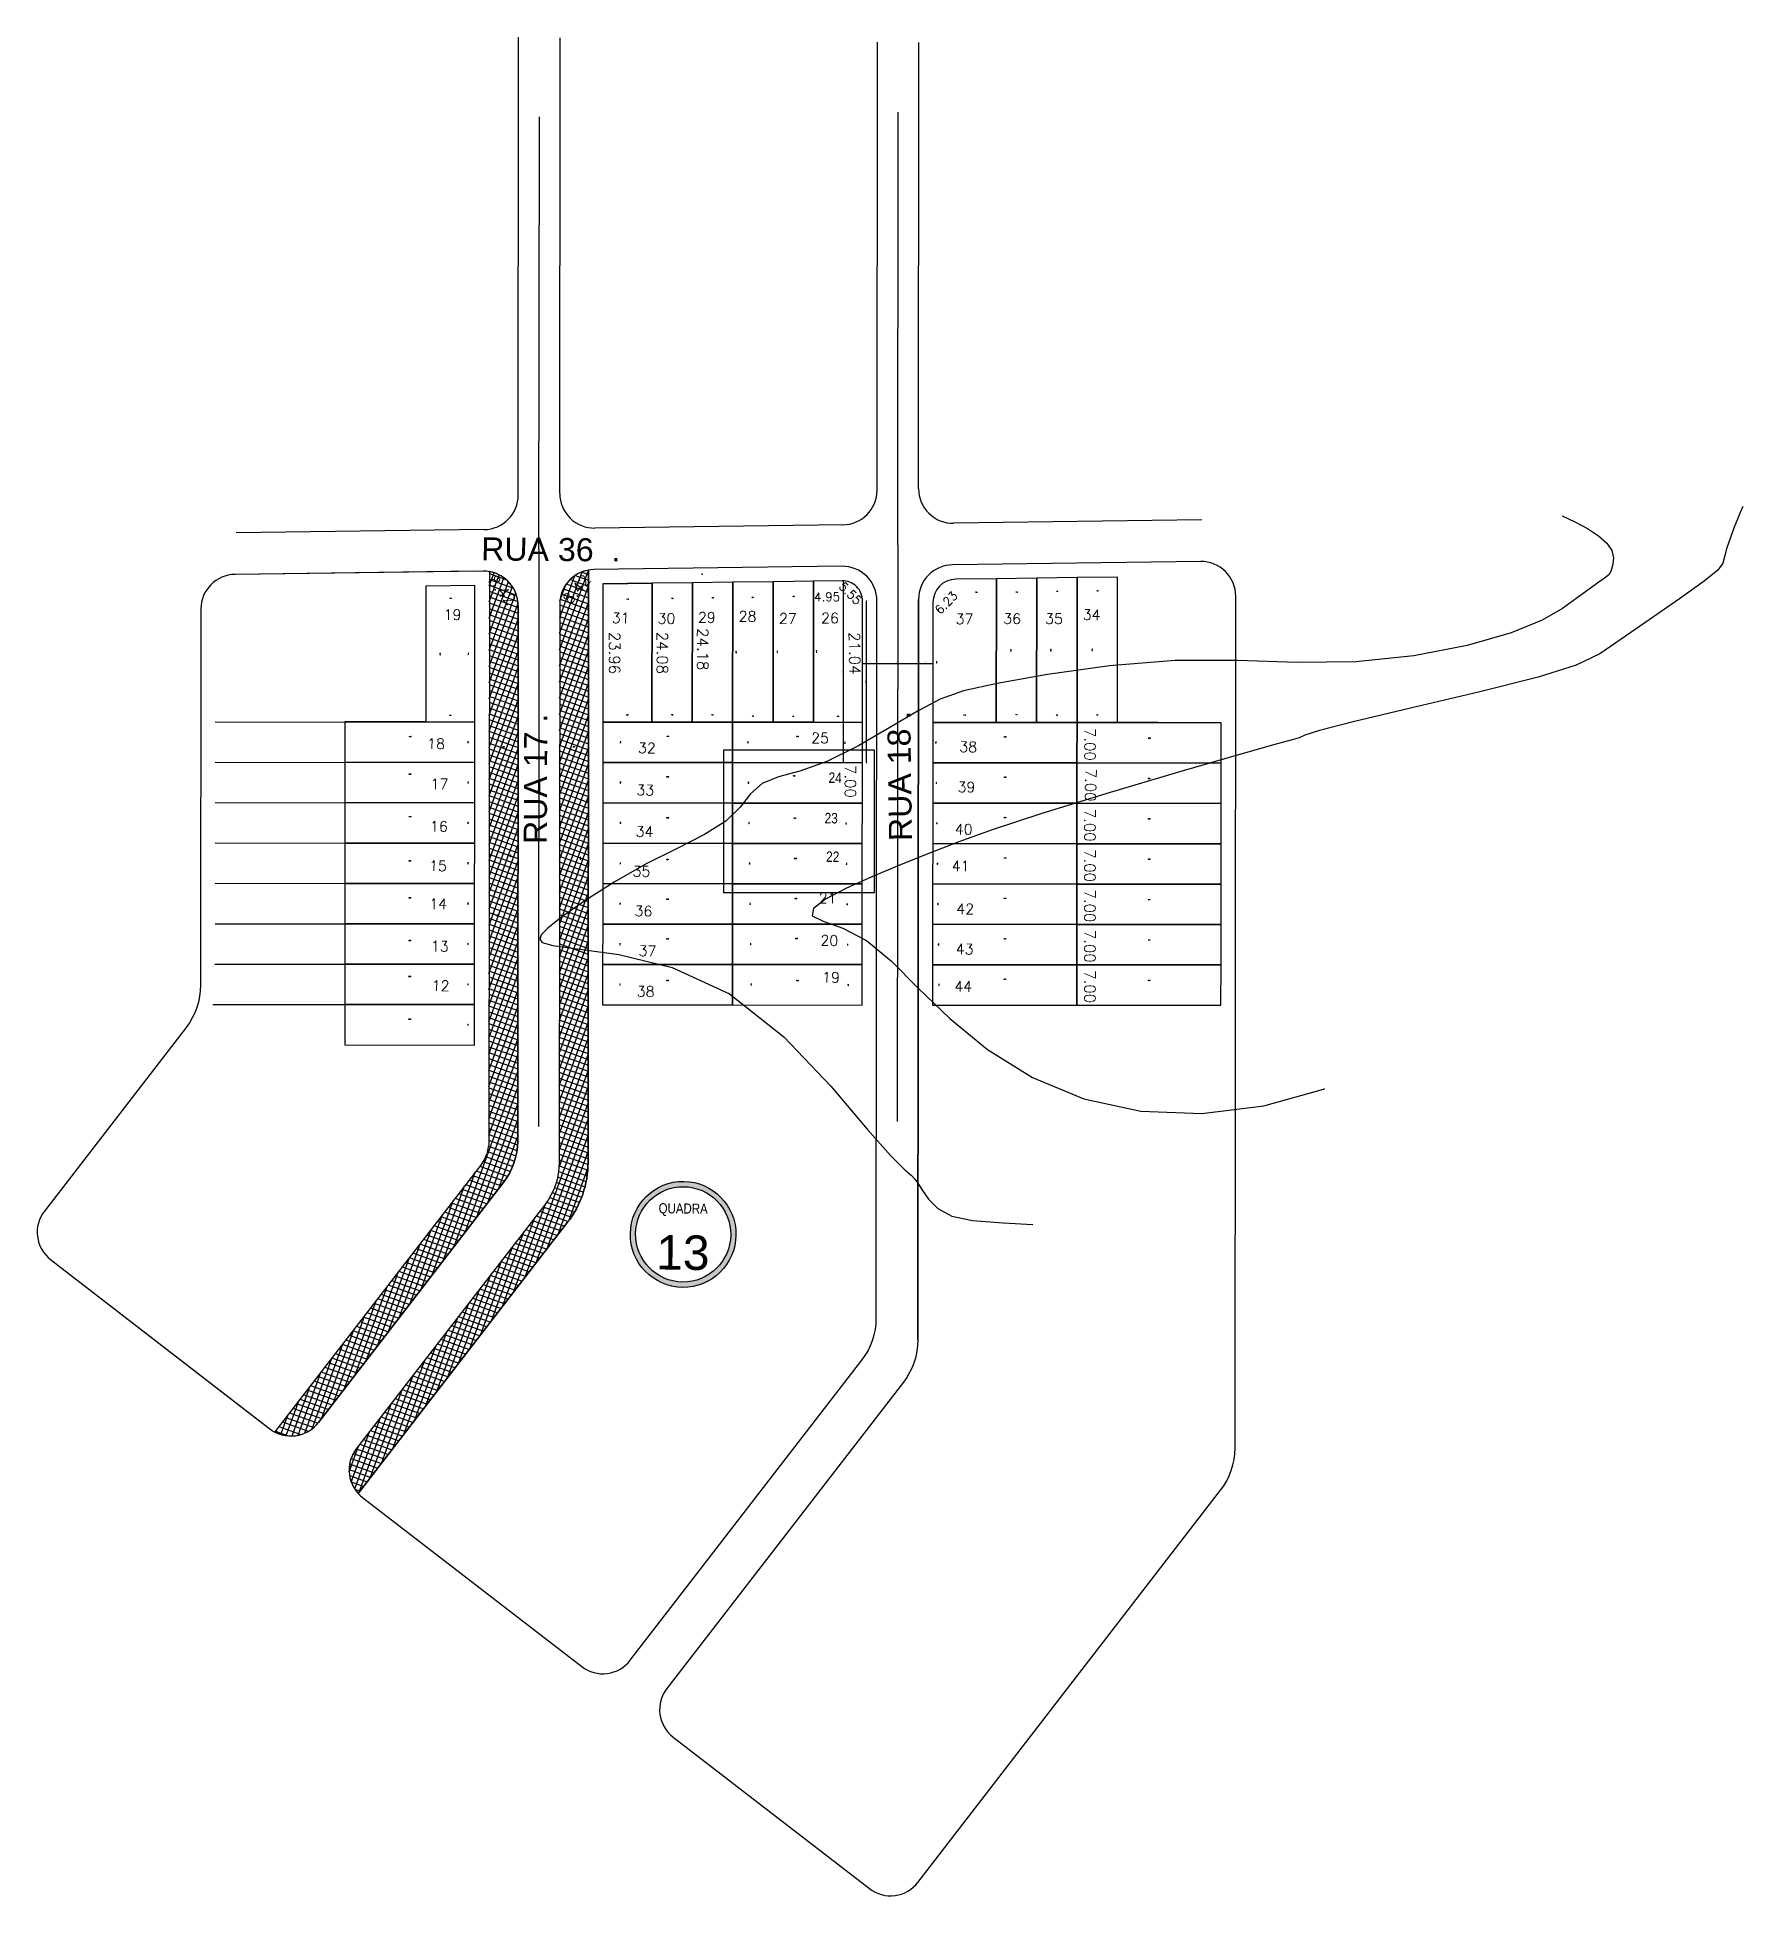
# Model space of a CAD drawing. Header units: millimetres. Extents: x -6300 to 1991, y -4770 to 4545.
# Drawn here: x 1695.7 to 1991.4, y -100.1 to 222.1 of the extents above; entities that cross this region are included whole.
import ezdxf
from ezdxf.enums import TextEntityAlignment as Align

# ---------------------------------------------------------------- set-up
doc = ezdxf.new("R2010")
doc.units = ezdxf.units.MM
doc.header["$LTSCALE"] = 20
doc.header["$MEASUREMENT"] = 0
for name, pattern in [('CONTINU', [0]), ('CONTINUO', [0]), ('DASHDOT', [1, 0.5, -0.25, 0, -0.25]), ('HIDDEN', [0.375, 0.25, -0.125])]:
    doc.linetypes.add(name, pattern=pattern)
doc.layers.get('0').update_dxf_attribs({"linetype": 'CONTINUOUS'})
doc.layers.get('DEFPOINTS').update_dxf_attribs({"linetype": 'CONTINUOUS'})
for name, color, linetype in [('AGT CI', 252, 'CONTINUOUS'), ('Bra-Rua Calçadas', 1, 'CONTINUOUS'), ('Calçada', 1, 'CONTINUOUS'), ('COTA', 7, 'CONTINUOUS'), ('EIXO DAS VIAS', 252, 'DASHDOT'), ('Lotes', 2, 'CONTINUOUS'), ('Nomes de Ruas', 3, 'CONTINUOUS'), ('Numero de lotes', 5, 'CONTINUOUS'), ('númeraçãoquadras', 4, 'CONTINUOUS'), ('projeção', 6, 'CONTINUOUS'), ('WAYPOINTS2', 7, 'CONTINUOUS'), ('Área Verde Alameda etc.', 92, 'CONTINUOUS')]:
    doc.layers.add(name, color=color, linetype=linetype)
doc.layers.add('E-Pen-C', color=4, linetype='CONTINUOUS', lineweight=15)
doc.layers.add('E-Pen-G', color=3, linetype='CONTINUOUS', lineweight=30)
doc.styles.add('arcad1', font='romans.shx')
doc.styles.add('ARIAL', font='arial.ttf', dxfattribs={"height": 2})
doc.styles.add('F2', font='ARIALN.TTF')
doc.styles.add('ROMANS', font='romans.shx', dxfattribs={"height": 0.1})
doc.styles.add('STYLE1', font='sanss___.ttf')
doc.dimstyles.new('BOLA100', dxfattribs={"dimscale": 0, "dimtxt": 1.9, "dimasz": 0.18, "dimexe": 0.18, "dimexo": 0.063, "dimgap": 0, "dimtad": 1, "dimzin": 4, "dimdsep": 46, "dimtxsty": 'ROMANS', "dimcen": 0.09, "dimse1": 1, "dimse2": 1, "dimsd1": 1, "dimsd2": 1, "dimclrt": 256, "dimaunit": 1, "dimadec": 4, "dimazin": 0, "dimtfac": 1.2, "dimtix": 1, "dimtmove": 2, "dimatfit": 3, "dimfxl": 1, "dimtvp": 2, "dimtolj": 1, "dimtzin": 4, "dimarcsym": 0})
doc.dimstyles.new('DIMENSION-1', dxfattribs={"dimtxt": 0.145, "dimasz": 0.07, "dimexe": 1, "dimexo": 0, "dimgap": 0.12, "dimtad": 1, "dimzin": 7, "dimdsep": 46, "dimtxsty": 'F2', "dimblk1": 'TRACO', "dimblk2": 'TRACO', "dimsah": 1, "dimcen": 1, "dimse1": 1, "dimse2": 1, "dimclrd": 4, "dimclre": 256, "dimclrt": 4, "dimadec": 8, "dimazin": 0, "dimtfac": 1, "dimtix": 1, "dimtmove": 2, "dimatfit": 3, "dimldrblk": 'TRACO', "dimfxl": 1, "dimtolj": 1, "dimtzin": 0, "dimarcsym": 0})
pattern_1 = [(70.06550867, (-310635.0475, -9592880.6872), (-0.8954291075, 0.32475061731), []), (160.06550867, (-310635.0475, -9592880.6872), (-0.32475061731, -0.8954291075), [])]

msp = doc.modelspace()

# ---------------------------------------------------------------- texts
at = {"layer": 'COTA', "color": 7, "style": 'ROMANS'}
msp.add_text('7.00', height=1.9, rotation=269.17185, dxfattribs=at).set_placement((1877.428, 95.32, -51.854))
at = {"layer": 'COTA', "color": 7, "attachment_point": 5, "style": 'ROMANS'}
for s, insert, char_height, rotation in [('\\A1;8.42', (1776.293, 126.256), 1.9, 310.15297), ('\\A1;8.42', (1789.227, 126.402), 1.9, 49.74703), ('\\A1;4.95', (1832.641, 125.084), 1.5, 0.76528), ('\\A1;4.95', (1832.641, 125.084, -51.854), 1.5, 0.76528), ('\\A1;5.55', (1836.685, 125.695), 1.5, 315.35764), ('\\A1;5.55', (1836.685, 125.695, -51.854), 1.5, 315.35764), ('\\A1;6.23', (1853.294, 124.081), 1.5, 45.35764), ('\\A1;6.23', (1853.294, 124.081, -51.854), 1.5, 45.35764), ('\\A1;24.18', (1811.098, 116.016), 1.9, 269.95), ('\\A1;23.96', (1795.802, 115.357), 1.9, 269.86029), ('\\A1;24.08', (1804.082, 115.37), 1.9, 269.95), ('\\A1;21.04', (1837.427, 115.305), 1.9, 270.76528), ('\\A1;7.00', (1878.217, 99.508), 1.9, 269.98713), ('\\A1;7.00', (1836.684, 93.095, -51.854), 1.9, 269.95), ('\\A1;7.00', (1878.214, 85.509), 1.9, 269.98713), ('\\A1;7.00', (1878.212, 78.51), 1.9, 269.98713), ('\\A1;7.00', (1878.211, 71.511), 1.9, 269.98713), ('\\A1;7.00', (1878.209, 64.511), 1.9, 269.98713), ('\\A1;7.00', (1878.208, 57.512), 1.9, 269.98713)]:
    msp.add_mtext(s, dxfattribs=dict(at, insert=insert, char_height=char_height, rotation=rotation))
at = {"layer": 'Nomes de Ruas', "color": 7, "extrusion": (-0.084259, 0.020184, 0.996239), "style": 'ARIAL'}
msp.add_text('RUA 36  .', height=4, rotation=102.96746, dxfattribs=at).set_placement((-545.414, 1698.184, -147.692), align=Align.MIDDLE_CENTER)
at = {"layer": 'Nomes de Ruas', "color": 7, "extrusion": (-0.019863, -0.084336, 0.996239), "style": 'ARIAL'}
msp.add_text('RUA 17 .', height=4, rotation=102.96746, dxfattribs=at).set_placement((1713.194, 497.862, -41.667), align=Align.MIDDLE_CENTER)
at = {"layer": 'Nomes de Ruas', "color": 7, "extrusion": (-0.018269, -0.084695, 0.996239), "style": 'ARIAL'}
msp.add_text('RUA 18 .', height=4, rotation=102.96746, dxfattribs=at).set_placement((1783.899, 479.338, -40.056), align=Align.MIDDLE_CENTER)
at = {"layer": 'Numero de lotes', "color": 7, "style": 'arcad1'}
for s, p in [('19', (1767.71, 122.013, 103.708)), ('28', (1818.851, 121.718, 103.708)), ('34', (1878.501, 121.98, 103.708)), ('31', (1796.87, 121.434, 103.708)), ('30', (1804.794, 121.326, 103.708)), ('29', (1811.798, 121.522, 103.708)), ('27', (1825.847, 121.331, 103.708)), ('26', (1833.142, 121.426, 103.708)), ('37', (1856.476, 121.259, 103.708)), ('36', (1864.728, 121.31, 103.708)), ('35', (1871.974, 121.304, 103.708)), ('18', (1764.857, 99.629, 103.708)), ('25', (1831.43, 100.636, 103.708)), ('38', (1857.103, 99.082, 103.708)), ('32', (1801.401, 98.894, 103.708)), ('17', (1765.451, 92.635, 103.708)), ('33', (1801.129, 91.583, 103.708)), ('39', (1856.799, 92.122, 103.708)), ('16', (1765.352, 85.303, 103.708)), ('34', (1801.004, 84.395, 103.708)), ('40', (1856.335, 84.795, 103.708)), ('15', (1765.197, 78.461, 103.708)), ('35', (1800.464, 77.49, 103.708)), ('41', (1855.803, 78.422, 103.708)), ('14', (1765.23, 71.86, 103.708)), ('36', (1800.816, 70.631, 103.708)), ('21', (1832.745, 72.89, 103.708)), ('42', (1856.593, 70.992, 103.708)), ('13', (1765.497, 64.523, 103.708)), ('37', (1801.504, 63.708, 103.708)), ('20', (1833.033, 65.528, 103.708)), ('43', (1856.498, 64.019, 103.708)), ('12', (1765.649, 57.677, 103.708)), ('19', (1833.333, 59.134, 103.708)), ('44', (1856.253, 57.558, 103.708)), ('38', (1801.185, 56.688, 103.708))]:
    msp.add_text(s, height=1.8, rotation=359.22008, dxfattribs=at).set_placement(p, align=Align.MIDDLE_CENTER)
at = {"layer": 'Numero de lotes', "color": 1, "style": 'F2'}
for s, p in [('24', (1834.047, 93.734, 103.708)), ('23', (1833.361, 86.725, 103.708)), ('22', (1833.618, 80.042, 103.708))]:
    msp.add_text(s, height=1.8, rotation=359.22008, dxfattribs=at).set_placement(p, align=Align.MIDDLE_CENTER)

# ---------------------------------------------------------------- blocks, each defined once
blk = doc.blocks.new('*D228')
at = {"layer": 'DEFPOINTS', "color": 0}
for p in [(1823.29, 127.72), (1830.29, 127.72), (1830.33, 125.15)]:
    blk.add_point(p, dxfattribs=at)
at = {"layer": 'COTA', "insert": (1826.83, 125.16), "char_height": 0.1, "attachment_point": 5, "rotation": 0.7653, "style": 'ROMANS'}
blk.add_mtext('\\A1;7.00', dxfattribs=at)
blk = doc.blocks.new('*D229')
at = {"layer": 'DEFPOINTS', "color": 0}
for p in [(1816.19, 128.1), (1823.19, 128.1), (1823.23, 125)]:
    blk.add_point(p, dxfattribs=at)
at = {"layer": 'COTA', "insert": (1819.73, 125), "char_height": 0.1, "attachment_point": 5, "rotation": 0.7653, "style": 'ROMANS'}
blk.add_mtext('\\A1;7.00', dxfattribs=at)
blk = doc.blocks.new('*D230')
at = {"layer": 'DEFPOINTS', "color": 0}
for p in [(1814, 127.62), (1813.98, 103.34), (1816.98, 103.38)]:
    blk.add_point(p, dxfattribs=at)
at = {"layer": 'COTA', "insert": (1816.87, 115.52), "char_height": 0.1, "attachment_point": 5, "rotation": 270.7653, "style": 'ROMANS'}
blk.add_mtext('\\A1;24.27', dxfattribs=at)
blk = doc.blocks.new('*D231')
at = {"layer": 'DEFPOINTS', "color": 0}
for p in [(1821, 127.71), (1820.98, 103.34), (1824.13, 103.38)]:
    blk.add_point(p, dxfattribs=at)
at = {"layer": 'COTA', "insert": (1824.02, 115.57), "char_height": 0.1, "attachment_point": 5, "rotation": 270.7653, "style": 'ROMANS'}
blk.add_mtext('\\A1;24.37', dxfattribs=at)
blk = doc.blocks.new('*D232')
at = {"layer": 'DEFPOINTS', "color": 0}
for p in [(1828, 127.81), (1827.98, 103.33), (1830.91, 103.37)]:
    blk.add_point(p, dxfattribs=at)
at = {"layer": 'COTA', "insert": (1830.8, 115.61), "char_height": 0.1, "attachment_point": 5, "rotation": 270.7653, "style": 'ROMANS'}
blk.add_mtext('\\A1;24.47', dxfattribs=at)
blk = doc.blocks.new('*D233')
at = {"layer": 'DEFPOINTS', "color": 0}
for p in [(1836.59, 103.32), (1835.74, 96.31), (1836.59, 96.32)]:
    blk.add_point(p, dxfattribs=at)
at = {"layer": 'COTA', "insert": (1835.74, 99.81), "char_height": 0.1, "attachment_point": 5, "rotation": 270.7653, "style": 'ROMANS'}
blk.add_mtext('\\A1;7.00', dxfattribs=at)
blk = doc.blocks.new('*D234')
at = {"layer": 'DEFPOINTS', "color": 0}
for p in [(1836.58, 89.32), (1835.93, 82.32), (1836.57, 82.32)]:
    blk.add_point(p, dxfattribs=at)
at = {"layer": 'COTA', "insert": (1835.93, 85.82), "char_height": 0.1, "attachment_point": 5, "rotation": 270.7653, "style": 'ROMANS'}
blk.add_mtext('\\A1;7.00', dxfattribs=at)
blk = doc.blocks.new('*D235')
at = {"layer": 'DEFPOINTS', "color": 0}
for p in [(1836.57, 82.32), (1836.02, 75.32), (1836.57, 75.32)]:
    blk.add_point(p, dxfattribs=at)
at = {"layer": 'COTA', "insert": (1836.02, 78.82), "char_height": 0.1, "attachment_point": 5, "rotation": 270.7653, "style": 'ROMANS'}
blk.add_mtext('\\A1;7.00', dxfattribs=at)
blk = doc.blocks.new('*D236')
at = {"layer": 'DEFPOINTS', "color": 0}
for p in [(1836.57, 75.32), (1836.11, 68.32), (1836.56, 68.32)]:
    blk.add_point(p, dxfattribs=at)
at = {"layer": 'COTA', "insert": (1836.12, 71.82), "char_height": 0.1, "attachment_point": 5, "rotation": 270.7653, "style": 'ROMANS'}
blk.add_mtext('\\A1;7.00', dxfattribs=at)
blk = doc.blocks.new('*D237')
at = {"layer": 'DEFPOINTS', "color": 0}
for p in [(1836.56, 68.32), (1836.21, 61.32), (1836.55, 61.32)]:
    blk.add_point(p, dxfattribs=at)
at = {"layer": 'COTA', "insert": (1836.21, 64.82), "char_height": 0.1, "attachment_point": 5, "rotation": 270.7653, "style": 'ROMANS'}
blk.add_mtext('\\A1;7.00', dxfattribs=at)
blk = doc.blocks.new('*D238')
at = {"layer": 'DEFPOINTS', "color": 0}
for p in [(1836.55, 61.32), (1836.3, 54.32), (1836.55, 54.32)]:
    blk.add_point(p, dxfattribs=at)
at = {"layer": 'COTA', "insert": (1836.3, 57.82), "char_height": 0.1, "attachment_point": 5, "rotation": 270.7653, "style": 'ROMANS'}
blk.add_mtext('\\A1;7.00', dxfattribs=at)
blk = doc.blocks.new('*D239')
at = {"layer": 'DEFPOINTS', "color": 0}
for p in [(1816.23, 61.25), (1838.73, 61.23), (1838.77, 58.67)]:
    blk.add_point(p, dxfattribs=at)
at = {"layer": 'COTA', "insert": (1827.52, 58.57), "char_height": 0.1, "attachment_point": 5, "rotation": 0.7653, "style": 'ROMANS'}
blk.add_mtext('\\A1;22.50', dxfattribs=at)
blk = doc.blocks.new('*D240')
at = {"layer": 'DEFPOINTS', "color": 0}
for p in [(1816.04, 68.53), (1838.54, 68.51), (1838.57, 65.95)]:
    blk.add_point(p, dxfattribs=at)
at = {"layer": 'COTA', "insert": (1827.32, 65.85), "char_height": 0.1, "attachment_point": 5, "rotation": 0.7653, "style": 'ROMANS'}
blk.add_mtext('\\A1;22.50', dxfattribs=at)
blk = doc.blocks.new('*D241')
at = {"layer": 'DEFPOINTS', "color": 0}
for p in [(1815.95, 75.48), (1838.45, 75.46), (1838.48, 72.9)]:
    blk.add_point(p, dxfattribs=at)
at = {"layer": 'COTA', "insert": (1827.23, 72.8), "char_height": 0.1, "attachment_point": 5, "rotation": 0.7653, "style": 'ROMANS'}
blk.add_mtext('\\A1;22.50', dxfattribs=at)
blk = doc.blocks.new('*D242')
at = {"layer": 'DEFPOINTS', "color": 0}
for p in [(1815.85, 82.41), (1838.35, 82.39), (1838.39, 79.83)]:
    blk.add_point(p, dxfattribs=at)
at = {"layer": 'COTA', "insert": (1827.14, 79.73), "char_height": 0.1, "attachment_point": 5, "rotation": 0.7653, "style": 'ROMANS'}
blk.add_mtext('\\A1;22.50', dxfattribs=at)
blk = doc.blocks.new('*D243')
at = {"layer": 'DEFPOINTS', "color": 0}
for p in [(1815.76, 89.38), (1838.26, 89.36), (1838.29, 86.81)]:
    blk.add_point(p, dxfattribs=at)
at = {"layer": 'COTA', "insert": (1827.05, 86.71), "char_height": 0.1, "attachment_point": 5, "rotation": 0.7653, "style": 'ROMANS'}
blk.add_mtext('\\A1;22.50', dxfattribs=at)
blk = doc.blocks.new('*D244')
at = {"layer": 'DEFPOINTS', "color": 0}
for p in [(1815.66, 96.73), (1838.16, 96.71), (1838.2, 94.15)]:
    blk.add_point(p, dxfattribs=at)
at = {"layer": 'COTA', "insert": (1826.95, 94.05), "char_height": 0.1, "attachment_point": 5, "rotation": 0.7653, "style": 'ROMANS'}
blk.add_mtext('\\A1;22.50', dxfattribs=at)
blk = doc.blocks.new('*D245')
at = {"layer": 'DEFPOINTS', "color": 0}
for p in [(1868.99, 128.33), (1875.99, 128.33), (1876.02, 126.05)]:
    blk.add_point(p, dxfattribs=at)
at = {"layer": 'COTA', "insert": (1872.52, 126.05), "char_height": 0.1, "attachment_point": 5, "rotation": 0.7653, "style": 'ROMANS'}
blk.add_mtext('\\A1;7.00', dxfattribs=at)
blk = doc.blocks.new('*D246')
at = {"layer": 'DEFPOINTS', "color": 0}
for p in [(1854.94, 128.15), (1861.99, 128.24), (1862.02, 125.9)]:
    blk.add_point(p, dxfattribs=at)
at = {"layer": 'COTA', "insert": (1858.5, 125.9), "char_height": 0.1, "attachment_point": 5, "rotation": 0.7653, "style": 'ROMANS'}
blk.add_mtext('\\A1;7.06', dxfattribs=at)
blk = doc.blocks.new('*D247')
at = {"layer": 'DEFPOINTS', "color": 0}
for p in [(1861.99, 128.24), (1868.99, 128.23), (1869.02, 125.91)]:
    blk.add_point(p, dxfattribs=at)
at = {"layer": 'COTA', "insert": (1865.52, 125.91), "char_height": 0.1, "attachment_point": 5, "rotation": 0.7653, "style": 'ROMANS'}
blk.add_mtext('\\A1;7.00', dxfattribs=at)
blk = doc.blocks.new('*D248')
at = {"layer": 'DEFPOINTS', "color": 0}
for p in [(1861.99, 128.24), (1861.97, 103.31), (1864.63, 103.35)]:
    blk.add_point(p, dxfattribs=at)
at = {"layer": 'COTA', "insert": (1864.52, 115.81), "char_height": 0.1, "attachment_point": 5, "rotation": 270.7653, "style": 'ROMANS'}
blk.add_mtext('\\A1;24.92', dxfattribs=at)
blk = doc.blocks.new('*D249')
at = {"layer": 'DEFPOINTS', "color": 0}
for p in [(1868.99, 128.33), (1868.97, 103.31), (1871.53, 103.34)]:
    blk.add_point(p, dxfattribs=at)
at = {"layer": 'COTA', "insert": (1871.42, 115.85), "char_height": 0.1, "attachment_point": 5, "rotation": 270.7653, "style": 'ROMANS'}
blk.add_mtext('\\A1;25.02', dxfattribs=at)
blk = doc.blocks.new('*D250')
at = {"layer": 'DEFPOINTS', "color": 0}
for p in [(1875.99, 128.43), (1875.97, 103.3), (1878.72, 103.34)]:
    blk.add_point(p, dxfattribs=at)
at = {"layer": 'COTA', "insert": (1878.61, 115.9), "char_height": 0.1, "attachment_point": 5, "rotation": 270.7653, "style": 'ROMANS'}
blk.add_mtext('\\A1;25.12', dxfattribs=at)
blk = doc.blocks.new('*D251')
at = {"layer": 'DEFPOINTS', "color": 0}
for p in [(1848.92, 124.14), (1848.9, 103.31), (1851.73, 103.35)]:
    blk.add_point(p, dxfattribs=at)
at = {"layer": 'COTA', "insert": (1851.64, 113.76), "char_height": 0.1, "attachment_point": 5, "rotation": 270.7653, "style": 'ROMANS'}
blk.add_mtext('\\A1;20.83', dxfattribs=at)
blk = doc.blocks.new('*D252')
at = {"layer": 'DEFPOINTS', "color": 0}
for p in [(1850.97, 103.32), (1875.97, 103.3), (1876, 100.93)]:
    blk.add_point(p, dxfattribs=at)
at = {"layer": 'COTA', "insert": (1863.5, 100.82), "char_height": 0.1, "attachment_point": 5, "rotation": 0.7653, "style": 'ROMANS'}
blk.add_mtext('\\A1;25.00', dxfattribs=at)
blk = doc.blocks.new('*D253')
at = {"layer": 'DEFPOINTS', "color": 0}
for p in [(1875.97, 103.3), (1900.97, 103.28), (1901.01, 100.72)]:
    blk.add_point(p, dxfattribs=at)
at = {"layer": 'COTA', "insert": (1888.51, 100.6), "char_height": 0.1, "attachment_point": 5, "rotation": 0.7653, "style": 'ROMANS'}
blk.add_mtext('\\A1;25.00', dxfattribs=at)
blk = doc.blocks.new('*D254')
at = {"layer": 'DEFPOINTS', "color": 0}
for p in [(1816.27, 103.35), (1816.27, 96.35), (1818.92, 96.39)]:
    blk.add_point(p, dxfattribs=at)
at = {"layer": 'COTA', "insert": (1818.92, 99.89), "char_height": 0.1, "attachment_point": 5, "rotation": 270.7653, "style": 'ROMANS'}
blk.add_mtext('\\A1;7.00', dxfattribs=at)
blk = doc.blocks.new('*D255')
at = {"layer": 'DEFPOINTS', "color": 0}
for p in [(1816.27, 96.35), (1816.26, 89.35), (1819.01, 89.39)]:
    blk.add_point(p, dxfattribs=at)
at = {"layer": 'COTA', "insert": (1819.01, 92.89), "char_height": 0.1, "attachment_point": 5, "rotation": 270.7653, "style": 'ROMANS'}
blk.add_mtext('\\A1;7.00', dxfattribs=at)
blk = doc.blocks.new('*D256')
at = {"layer": 'DEFPOINTS', "color": 0}
for p in [(1816.26, 89.35), (1816.25, 82.35), (1819.1, 82.39)]:
    blk.add_point(p, dxfattribs=at)
at = {"layer": 'COTA', "insert": (1819.11, 85.89), "char_height": 0.1, "attachment_point": 5, "rotation": 270.7653, "style": 'ROMANS'}
blk.add_mtext('\\A1;7.00', dxfattribs=at)
blk = doc.blocks.new('*D257')
at = {"layer": 'DEFPOINTS', "color": 0}
for p in [(1816.25, 82.35), (1816.25, 75.35), (1819.2, 75.39)]:
    blk.add_point(p, dxfattribs=at)
at = {"layer": 'COTA', "insert": (1819.2, 78.89), "char_height": 0.1, "attachment_point": 5, "rotation": 270.7653, "style": 'ROMANS'}
blk.add_mtext('\\A1;7.00', dxfattribs=at)
blk = doc.blocks.new('*D258')
at = {"layer": 'DEFPOINTS', "color": 0}
for p in [(1816.25, 75.35), (1816.24, 68.35), (1819.29, 68.39)]:
    blk.add_point(p, dxfattribs=at)
at = {"layer": 'COTA', "insert": (1819.29, 71.89), "char_height": 0.1, "attachment_point": 5, "rotation": 270.7653, "style": 'ROMANS'}
blk.add_mtext('\\A1;7.00', dxfattribs=at)
blk = doc.blocks.new('*D259')
at = {"layer": 'DEFPOINTS', "color": 0}
for p in [(1816.24, 68.35), (1816.23, 61.35), (1819.38, 61.4)]:
    blk.add_point(p, dxfattribs=at)
at = {"layer": 'COTA', "insert": (1819.39, 64.9), "char_height": 0.1, "attachment_point": 5, "rotation": 270.7653, "style": 'ROMANS'}
blk.add_mtext('\\A1;7.00', dxfattribs=at)
blk = doc.blocks.new('*D260')
at = {"layer": 'DEFPOINTS', "color": 0}
for p in [(1816.23, 61.35), (1816.23, 54.35), (1819.48, 54.4)]:
    blk.add_point(p, dxfattribs=at)
at = {"layer": 'COTA', "insert": (1819.48, 57.9), "char_height": 0.1, "attachment_point": 5, "rotation": 270.7653, "style": 'ROMANS'}
blk.add_mtext('\\A1;7.00', dxfattribs=at)
blk = doc.blocks.new('*D261')
at = {"layer": 'DEFPOINTS', "color": 0}
for p in [(1848.9, 103.31), (1848.9, 96.31), (1851.49, 96.35)]:
    blk.add_point(p, dxfattribs=at)
at = {"layer": 'COTA', "insert": (1851.49, 99.85), "char_height": 0.1, "attachment_point": 5, "rotation": 270.7653, "style": 'ROMANS'}
blk.add_mtext('\\A1;7.00', dxfattribs=at)
blk = doc.blocks.new('*D262')
at = {"layer": 'DEFPOINTS', "color": 0}
for p in [(1848.9, 96.31), (1848.89, 89.31), (1851.58, 89.35)]:
    blk.add_point(p, dxfattribs=at)
at = {"layer": 'COTA', "insert": (1851.58, 92.85), "char_height": 0.1, "attachment_point": 5, "rotation": 270.7653, "style": 'ROMANS'}
blk.add_mtext('\\A1;7.00', dxfattribs=at)
blk = doc.blocks.new('*D263')
at = {"layer": 'DEFPOINTS', "color": 0}
for p in [(1848.89, 89.31), (1848.89, 82.31), (1851.67, 82.35)]:
    blk.add_point(p, dxfattribs=at)
at = {"layer": 'COTA', "insert": (1851.68, 85.85), "char_height": 0.1, "attachment_point": 5, "rotation": 270.7653, "style": 'ROMANS'}
blk.add_mtext('\\A1;7.00', dxfattribs=at)
blk = doc.blocks.new('*D264')
at = {"layer": 'DEFPOINTS', "color": 0}
for p in [(1848.89, 82.31), (1848.88, 75.31), (1851.77, 75.35)]:
    blk.add_point(p, dxfattribs=at)
at = {"layer": 'COTA', "insert": (1851.77, 78.85), "char_height": 0.1, "attachment_point": 5, "rotation": 270.7653, "style": 'ROMANS'}
blk.add_mtext('\\A1;7.00', dxfattribs=at)
blk = doc.blocks.new('*D265')
at = {"layer": 'DEFPOINTS', "color": 0}
for p in [(1848.88, 75.31), (1848.87, 68.31), (1851.86, 68.35)]:
    blk.add_point(p, dxfattribs=at)
at = {"layer": 'COTA', "insert": (1851.86, 71.85), "char_height": 0.1, "attachment_point": 5, "rotation": 270.7653, "style": 'ROMANS'}
blk.add_mtext('\\A1;7.00', dxfattribs=at)
blk = doc.blocks.new('*D266')
at = {"layer": 'DEFPOINTS', "color": 0}
for p in [(1848.87, 68.31), (1848.87, 61.31), (1851.95, 61.36)]:
    blk.add_point(p, dxfattribs=at)
at = {"layer": 'COTA', "insert": (1851.96, 64.86), "char_height": 0.1, "attachment_point": 5, "rotation": 270.7653, "style": 'ROMANS'}
blk.add_mtext('\\A1;7.00', dxfattribs=at)
blk = doc.blocks.new('*D267')
at = {"layer": 'DEFPOINTS', "color": 0}
for p in [(1848.87, 61.31), (1848.86, 54.31), (1852.05, 54.36)]:
    blk.add_point(p, dxfattribs=at)
at = {"layer": 'COTA', "insert": (1852.05, 57.86), "char_height": 0.1, "attachment_point": 5, "rotation": 270.7653, "style": 'ROMANS'}
blk.add_mtext('\\A1;7.00', dxfattribs=at)
blk = doc.blocks.new('*D268')
at = {"layer": 'DEFPOINTS', "color": 0}
for p in [(1850.97, 96.32), (1875.97, 96.3), (1876, 93.93)]:
    blk.add_point(p, dxfattribs=at)
at = {"layer": 'COTA', "insert": (1863.5, 93.82), "char_height": 0.1, "attachment_point": 5, "rotation": 0.7653, "style": 'ROMANS'}
blk.add_mtext('\\A1;25.00', dxfattribs=at)
blk = doc.blocks.new('*D269')
at = {"layer": 'DEFPOINTS', "color": 0}
for p in [(1875.97, 96.3), (1900.97, 96.28), (1901, 93.72)]:
    blk.add_point(p, dxfattribs=at)
at = {"layer": 'COTA', "insert": (1888.5, 93.6), "char_height": 0.1, "attachment_point": 5, "rotation": 0.7653, "style": 'ROMANS'}
blk.add_mtext('\\A1;25.00', dxfattribs=at)
blk = doc.blocks.new('*D270')
at = {"layer": 'DEFPOINTS', "color": 0}
for p in [(1850.96, 89.32), (1875.96, 89.3), (1875.99, 86.93)]:
    blk.add_point(p, dxfattribs=at)
at = {"layer": 'COTA', "insert": (1863.49, 86.82), "char_height": 0.1, "attachment_point": 5, "rotation": 0.7653, "style": 'ROMANS'}
blk.add_mtext('\\A1;25.00', dxfattribs=at)
blk = doc.blocks.new('*D271')
at = {"layer": 'DEFPOINTS', "color": 0}
for p in [(1875.96, 89.3), (1900.96, 89.28), (1900.99, 86.72)]:
    blk.add_point(p, dxfattribs=at)
at = {"layer": 'COTA', "insert": (1888.49, 86.6), "char_height": 0.1, "attachment_point": 5, "rotation": 0.7653, "style": 'ROMANS'}
blk.add_mtext('\\A1;25.00', dxfattribs=at)
blk = doc.blocks.new('*D272')
at = {"layer": 'DEFPOINTS', "color": 0}
for p in [(1850.95, 82.32), (1875.95, 82.3), (1875.98, 79.93)]:
    blk.add_point(p, dxfattribs=at)
at = {"layer": 'COTA', "insert": (1863.49, 79.82), "char_height": 0.1, "attachment_point": 5, "rotation": 0.7653, "style": 'ROMANS'}
blk.add_mtext('\\A1;25.00', dxfattribs=at)
blk = doc.blocks.new('*D273')
at = {"layer": 'DEFPOINTS', "color": 0}
for p in [(1875.95, 82.3), (1900.95, 82.28), (1900.99, 79.72)]:
    blk.add_point(p, dxfattribs=at)
at = {"layer": 'COTA', "insert": (1888.49, 79.6), "char_height": 0.1, "attachment_point": 5, "rotation": 0.7653, "style": 'ROMANS'}
blk.add_mtext('\\A1;25.00', dxfattribs=at)
blk = doc.blocks.new('*D274')
at = {"layer": 'DEFPOINTS', "color": 0}
for p in [(1850.95, 75.32), (1875.95, 75.3), (1875.98, 72.93)]:
    blk.add_point(p, dxfattribs=at)
at = {"layer": 'COTA', "insert": (1863.48, 72.82), "char_height": 0.1, "attachment_point": 5, "rotation": 0.7653, "style": 'ROMANS'}
blk.add_mtext('\\A1;25.00', dxfattribs=at)
blk = doc.blocks.new('*D275')
at = {"layer": 'DEFPOINTS', "color": 0}
for p in [(1875.95, 75.3), (1900.95, 75.28), (1900.98, 72.72)]:
    blk.add_point(p, dxfattribs=at)
at = {"layer": 'COTA', "insert": (1888.48, 72.6), "char_height": 0.1, "attachment_point": 5, "rotation": 0.7653, "style": 'ROMANS'}
blk.add_mtext('\\A1;25.00', dxfattribs=at)
blk = doc.blocks.new('*D276')
at = {"layer": 'DEFPOINTS', "color": 0}
for p in [(1850.94, 68.32), (1875.94, 68.3), (1875.97, 65.93)]:
    blk.add_point(p, dxfattribs=at)
at = {"layer": 'COTA', "insert": (1863.47, 65.82), "char_height": 0.1, "attachment_point": 5, "rotation": 0.7653, "style": 'ROMANS'}
blk.add_mtext('\\A1;25.00', dxfattribs=at)
blk = doc.blocks.new('*D277')
at = {"layer": 'DEFPOINTS', "color": 0}
for p in [(1875.94, 68.3), (1900.94, 68.28), (1900.97, 65.72)]:
    blk.add_point(p, dxfattribs=at)
at = {"layer": 'COTA', "insert": (1888.48, 65.6), "char_height": 0.1, "attachment_point": 5, "rotation": 0.7653, "style": 'ROMANS'}
blk.add_mtext('\\A1;25.00', dxfattribs=at)
blk = doc.blocks.new('*D278')
at = {"layer": 'DEFPOINTS', "color": 0}
for p in [(1850.93, 61.32), (1875.93, 61.3), (1875.97, 58.93)]:
    blk.add_point(p, dxfattribs=at)
at = {"layer": 'COTA', "insert": (1863.47, 58.82), "char_height": 0.1, "attachment_point": 5, "rotation": 0.7653, "style": 'ROMANS'}
blk.add_mtext('\\A1;25.00', dxfattribs=at)
blk = doc.blocks.new('*D279')
at = {"layer": 'DEFPOINTS', "color": 0}
for p in [(1875.93, 61.3), (1900.93, 61.28), (1900.97, 58.72)]:
    blk.add_point(p, dxfattribs=at)
at = {"layer": 'COTA', "insert": (1888.47, 58.6), "char_height": 0.1, "attachment_point": 5, "rotation": 0.7653, "style": 'ROMANS'}
blk.add_mtext('\\A1;25.00', dxfattribs=at)
blk = doc.blocks.new('*D280')
at = {"layer": 'DEFPOINTS', "color": 0}
for p in [(1816.27, 103.35), (1823.27, 104.34), (1823.27, 103.35)]:
    blk.add_point(p, dxfattribs=at)
at = {"layer": 'COTA', "insert": (1819.77, 104.39), "char_height": 0.1, "attachment_point": 5, "rotation": 359.95, "style": 'ROMANS'}
blk.add_mtext('\\A1;7.00', dxfattribs=at)
blk = doc.blocks.new('*D281')
at = {"layer": 'DEFPOINTS', "color": 0}
for p in [(1823.27, 103.35), (1830.27, 104.33), (1830.27, 103.34)]:
    blk.add_point(p, dxfattribs=at)
at = {"layer": 'COTA', "insert": (1826.77, 104.38), "char_height": 0.1, "attachment_point": 5, "rotation": 359.95, "style": 'ROMANS'}
blk.add_mtext('\\A1;7.00', dxfattribs=at)
blk = doc.blocks.new('*D282')
at = {"layer": 'DEFPOINTS', "color": 0}
for p in [(1830.27, 103.34), (1838.77, 104.32), (1838.77, 103.33)]:
    blk.add_point(p, dxfattribs=at)
at = {"layer": 'COTA', "insert": (1834.52, 104.38), "char_height": 0.1, "attachment_point": 5, "rotation": 359.95, "style": 'ROMANS'}
blk.add_mtext('\\A1;8.50', dxfattribs=at)
blk = doc.blocks.new('*D283')
at = {"layer": 'DEFPOINTS', "color": 0}
for p in [(1861.97, 103.31), (1868.97, 104.61), (1868.97, 103.31)]:
    blk.add_point(p, dxfattribs=at)
at = {"layer": 'COTA', "insert": (1865.47, 104.66), "char_height": 0.1, "attachment_point": 5, "rotation": 359.95, "style": 'ROMANS'}
blk.add_mtext('\\A1;7.00', dxfattribs=at)
blk = doc.blocks.new('*D284')
at = {"layer": 'DEFPOINTS', "color": 0}
for p in [(1875.97, 103.3), (1882.97, 104.6), (1882.97, 103.29)]:
    blk.add_point(p, dxfattribs=at)
at = {"layer": 'COTA', "insert": (1879.47, 104.65), "char_height": 0.1, "attachment_point": 5, "rotation": 359.95, "style": 'ROMANS'}
blk.add_mtext('\\A1;7.00', dxfattribs=at)
blk = doc.blocks.new('*D285')
at = {"layer": 'DEFPOINTS', "color": 0}
for p in [(1770.44, 54.39), (1771.53, 54.39), (1771.52, 47.39)]:
    blk.add_point(p, dxfattribs=at)
at = {"layer": 'COTA', "insert": (1770.39, 50.89), "char_height": 0.1, "attachment_point": 5, "rotation": 89.95, "style": 'ROMANS'}
blk.add_mtext('\\A1;7.00', dxfattribs=at)
blk = doc.blocks.new('*D286')
at = {"layer": 'DEFPOINTS', "color": 0}
for p in [(1770.45, 61.39), (1771.53, 61.39), (1771.53, 54.39)]:
    blk.add_point(p, dxfattribs=at)
at = {"layer": 'COTA', "insert": (1770.4, 57.89), "char_height": 0.1, "attachment_point": 5, "rotation": 89.95, "style": 'ROMANS'}
blk.add_mtext('\\A1;7.00', dxfattribs=at)
blk = doc.blocks.new('*D287')
at = {"layer": 'DEFPOINTS', "color": 0}
for p in [(1770.46, 68.39), (1771.54, 68.39), (1771.53, 61.39)]:
    blk.add_point(p, dxfattribs=at)
at = {"layer": 'COTA', "insert": (1770.4, 64.89), "char_height": 0.1, "attachment_point": 5, "rotation": 89.95, "style": 'ROMANS'}
blk.add_mtext('\\A1;7.00', dxfattribs=at)
blk = doc.blocks.new('*D288')
at = {"layer": 'DEFPOINTS', "color": 0}
for p in [(1770.46, 75.39), (1771.55, 75.39), (1771.54, 68.39)]:
    blk.add_point(p, dxfattribs=at)
at = {"layer": 'COTA', "insert": (1770.41, 71.89), "char_height": 0.1, "attachment_point": 5, "rotation": 89.95, "style": 'ROMANS'}
blk.add_mtext('\\A1;7.00', dxfattribs=at)
blk = doc.blocks.new('*D289')
at = {"layer": 'DEFPOINTS', "color": 0}
for p in [(1770.47, 82.39), (1771.55, 82.39), (1771.55, 75.39)]:
    blk.add_point(p, dxfattribs=at)
at = {"layer": 'COTA', "insert": (1770.42, 78.89), "char_height": 0.1, "attachment_point": 5, "rotation": 89.95, "style": 'ROMANS'}
blk.add_mtext('\\A1;7.00', dxfattribs=at)
blk = doc.blocks.new('*D290')
at = {"layer": 'DEFPOINTS', "color": 0}
for p in [(1770.48, 89.39), (1771.56, 89.39), (1771.55, 82.39)]:
    blk.add_point(p, dxfattribs=at)
at = {"layer": 'COTA', "insert": (1770.42, 85.89), "char_height": 0.1, "attachment_point": 5, "rotation": 89.95, "style": 'ROMANS'}
blk.add_mtext('\\A1;7.00', dxfattribs=at)
blk = doc.blocks.new('*D291')
at = {"layer": 'DEFPOINTS', "color": 0}
for p in [(1770.48, 96.39), (1771.57, 96.39), (1771.56, 89.39)]:
    blk.add_point(p, dxfattribs=at)
at = {"layer": 'COTA', "insert": (1770.43, 92.89), "char_height": 0.1, "attachment_point": 5, "rotation": 89.95, "style": 'ROMANS'}
blk.add_mtext('\\A1;7.00', dxfattribs=at)
blk = doc.blocks.new('*D292')
at = {"layer": 'DEFPOINTS', "color": 0}
for p in [(1770.49, 103.39), (1771.57, 103.39), (1771.57, 96.39)]:
    blk.add_point(p, dxfattribs=at)
at = {"layer": 'COTA', "insert": (1770.43, 99.89), "char_height": 0.1, "attachment_point": 5, "rotation": 89.95, "style": 'ROMANS'}
blk.add_mtext('\\A1;7.00', dxfattribs=at)
blk = doc.blocks.new('*D293')
at = {"layer": 'DEFPOINTS', "color": 0}
for p in [(1770.51, 127.03), (1771.59, 127.03), (1771.57, 103.39)]:
    blk.add_point(p, dxfattribs=at)
at = {"layer": 'COTA', "insert": (1770.45, 115.21), "char_height": 0.1, "attachment_point": 5, "rotation": 89.95, "style": 'ROMANS'}
blk.add_mtext('\\A1;23.64', dxfattribs=at)
blk = doc.blocks.new('*D294')
at = {"layer": 'DEFPOINTS', "color": 0}
for p in [(1749.07, 103.41), (1771.57, 103.39), (1771.6, 100.96)]:
    blk.add_point(p, dxfattribs=at)
at = {"layer": 'COTA', "insert": (1760.36, 100.86), "char_height": 0.1, "attachment_point": 5, "rotation": 0.7653, "style": 'ROMANS'}
blk.add_mtext('\\A1;22.50', dxfattribs=at)
blk = doc.blocks.new('*D295')
at = {"layer": 'DEFPOINTS', "color": 0}
for p in [(1749.05, 82.41), (1771.55, 82.39), (1771.55, 79.27)]:
    blk.add_point(p, dxfattribs=at)
at = {"layer": 'COTA', "insert": (1760.3, 79.33), "char_height": 0.1, "attachment_point": 5, "rotation": 359.95, "style": 'ROMANS'}
blk.add_mtext('\\A1;22.50', dxfattribs=at)
blk = doc.blocks.new('*D296')
at = {"layer": 'DEFPOINTS', "color": 0}
for p in [(1749.05, 75.41), (1771.55, 75.39), (1771.54, 72.85)]:
    blk.add_point(p, dxfattribs=at)
at = {"layer": 'COTA', "insert": (1760.29, 72.91), "char_height": 0.1, "attachment_point": 5, "rotation": 359.95, "style": 'ROMANS'}
blk.add_mtext('\\A1;22.50', dxfattribs=at)
blk = doc.blocks.new('*D297')
at = {"layer": 'DEFPOINTS', "color": 0}
for p in [(1749.04, 68.41), (1771.54, 68.39), (1771.54, 65.46)]:
    blk.add_point(p, dxfattribs=at)
at = {"layer": 'COTA', "insert": (1760.29, 65.52), "char_height": 0.1, "attachment_point": 5, "rotation": 359.95, "style": 'ROMANS'}
blk.add_mtext('\\A1;22.50', dxfattribs=at)
blk = doc.blocks.new('*D298')
at = {"layer": 'DEFPOINTS', "color": 0}
for p in [(1749.03, 54.41), (1771.53, 54.39), (1771.53, 51.81)]:
    blk.add_point(p, dxfattribs=at)
at = {"layer": 'COTA', "insert": (1760.28, 51.87), "char_height": 0.1, "attachment_point": 5, "rotation": 359.95, "style": 'ROMANS'}
blk.add_mtext('\\A1;22.50', dxfattribs=at)
blk = doc.blocks.new('*D299')
at = {"layer": 'DEFPOINTS', "color": 0}
for p in [(1763.09, 126.92), (1765.62, 126.92), (1763.07, 103.4)]:
    blk.add_point(p, dxfattribs=at)
at = {"layer": 'COTA', "insert": (1765.56, 115.16), "char_height": 0.1, "attachment_point": 5, "rotation": 89.95, "style": 'ROMANS'}
blk.add_mtext('\\A1;23.52', dxfattribs=at)
blk = doc.blocks.new('*D300')
at = {"layer": 'DEFPOINTS', "color": 0}
for p in [(1763.07, 103.4), (1771.57, 104.5), (1771.57, 103.39)]:
    blk.add_point(p, dxfattribs=at)
at = {"layer": 'COTA', "insert": (1767.32, 104.55), "char_height": 0.1, "attachment_point": 5, "rotation": 359.95, "style": 'ROMANS'}
blk.add_mtext('\\A1;8.50', dxfattribs=at)
blk = doc.blocks.new('*D301')
at = {"layer": 'DEFPOINTS', "color": 0}
for p in [(1763.09, 126.92), (1771.59, 127.03), (1771.62, 124.85)]:
    blk.add_point(p, dxfattribs=at)
at = {"layer": 'COTA', "insert": (1767.37, 124.84), "char_height": 0.1, "attachment_point": 5, "rotation": 0.7653, "style": 'ROMANS'}
blk.add_mtext('\\A1;8.50', dxfattribs=at)
blk = doc.blocks.new('*D302')
at = {"layer": 'DEFPOINTS', "color": 0}
for p in [(1793.77, 103.37), (1802.27, 104.59), (1802.27, 103.37)]:
    blk.add_point(p, dxfattribs=at)
at = {"layer": 'COTA', "insert": (1798.02, 104.64), "char_height": 0.1, "attachment_point": 5, "rotation": 359.95, "style": 'ROMANS'}
blk.add_mtext('\\A1;8.50', dxfattribs=at)
blk = doc.blocks.new('*D303')
at = {"layer": 'DEFPOINTS', "color": 0}
for p in [(1793.77, 103.37), (1816.27, 103.35), (1816.27, 100.85)]:
    blk.add_point(p, dxfattribs=at)
at = {"layer": 'COTA', "insert": (1805.02, 100.91), "char_height": 0.1, "attachment_point": 5, "rotation": 359.95, "style": 'ROMANS'}
blk.add_mtext('\\A1;22.50', dxfattribs=at)
blk = doc.blocks.new('*D304')
at = {"layer": 'DEFPOINTS', "color": 0}
for p in [(1793.77, 96.37), (1816.26, 93.83), (1816.27, 96.35)]:
    blk.add_point(p, dxfattribs=at)
at = {"layer": 'COTA', "insert": (1805.01, 93.89), "char_height": 0.1, "attachment_point": 5, "rotation": 359.95, "style": 'ROMANS'}
blk.add_mtext('\\A1;22.50', dxfattribs=at)
blk = doc.blocks.new('*D305')
at = {"layer": 'DEFPOINTS', "color": 0}
for p in [(1793.79, 127.33), (1802.29, 127.44), (1802.33, 124.72)]:
    blk.add_point(p, dxfattribs=at)
at = {"layer": 'COTA', "insert": (1798.08, 124.71), "char_height": 0.1, "attachment_point": 5, "rotation": 0.7653, "style": 'ROMANS'}
blk.add_mtext('\\A1;8.50', dxfattribs=at)
blk = doc.blocks.new('*D306')
at = {"layer": 'DEFPOINTS', "color": 0}
for p in [(1793.76, 89.37), (1816.26, 89.35), (1816.26, 86.72)]:
    blk.add_point(p, dxfattribs=at)
at = {"layer": 'COTA', "insert": (1805.01, 86.78), "char_height": 0.1, "attachment_point": 5, "rotation": 359.95, "style": 'ROMANS'}
blk.add_mtext('\\A1;22.50', dxfattribs=at)
blk = doc.blocks.new('*D307')
at = {"layer": 'DEFPOINTS', "color": 0}
for p in [(1793.75, 82.37), (1816.25, 82.35), (1816.25, 79.49)]:
    blk.add_point(p, dxfattribs=at)
at = {"layer": 'COTA', "insert": (1805, 79.55), "char_height": 0.1, "attachment_point": 5, "rotation": 359.95, "style": 'ROMANS'}
blk.add_mtext('\\A1;22.50', dxfattribs=at)
blk = doc.blocks.new('*D308')
at = {"layer": 'DEFPOINTS', "color": 0}
for p in [(1793.75, 75.37), (1816.25, 75.35), (1816.24, 72.62)]:
    blk.add_point(p, dxfattribs=at)
at = {"layer": 'COTA', "insert": (1804.99, 72.68), "char_height": 0.1, "attachment_point": 5, "rotation": 359.95, "style": 'ROMANS'}
blk.add_mtext('\\A1;22.50', dxfattribs=at)
blk = doc.blocks.new('*D309')
at = {"layer": 'DEFPOINTS', "color": 0}
for p in [(1793.74, 68.37), (1816.24, 68.35), (1816.24, 65.73)]:
    blk.add_point(p, dxfattribs=at)
at = {"layer": 'COTA', "insert": (1804.99, 65.79), "char_height": 0.1, "attachment_point": 5, "rotation": 359.95, "style": 'ROMANS'}
blk.add_mtext('\\A1;22.50', dxfattribs=at)
blk = doc.blocks.new('*D310')
at = {"layer": 'DEFPOINTS', "color": 0}
for p in [(1793.73, 61.37), (1816.23, 61.35), (1816.23, 58.52)]:
    blk.add_point(p, dxfattribs=at)
at = {"layer": 'COTA', "insert": (1804.98, 58.58), "char_height": 0.1, "attachment_point": 5, "rotation": 359.95, "style": 'ROMANS'}
blk.add_mtext('\\A1;22.50', dxfattribs=at)
blk = doc.blocks.new('*D311')
at = {"layer": 'DEFPOINTS', "color": 0}
for p in [(1793.73, 61.37), (1796.81, 61.37), (1793.73, 54.37)]:
    blk.add_point(p, dxfattribs=at)
at = {"layer": 'COTA', "insert": (1796.75, 57.87), "char_height": 0.1, "attachment_point": 5, "rotation": 89.8603, "style": 'ROMANS'}
blk.add_mtext('\\A1;7.00', dxfattribs=at)
blk = doc.blocks.new('*D312')
at = {"layer": 'DEFPOINTS', "color": 0}
for p in [(1793.74, 68.37), (1796.83, 68.37), (1793.73, 61.37)]:
    blk.add_point(p, dxfattribs=at)
at = {"layer": 'COTA', "insert": (1796.77, 64.87), "char_height": 0.1, "attachment_point": 5, "rotation": 89.8603, "style": 'ROMANS'}
blk.add_mtext('\\A1;7.00', dxfattribs=at)
blk = doc.blocks.new('*D313')
at = {"layer": 'DEFPOINTS', "color": 0}
for p in [(1793.75, 75.37), (1796.84, 75.37), (1793.74, 68.37)]:
    blk.add_point(p, dxfattribs=at)
at = {"layer": 'COTA', "insert": (1796.78, 71.87), "char_height": 0.1, "attachment_point": 5, "rotation": 89.8603, "style": 'ROMANS'}
blk.add_mtext('\\A1;7.00', dxfattribs=at)
blk = doc.blocks.new('*D314')
at = {"layer": 'DEFPOINTS', "color": 0}
for p in [(1793.75, 82.37), (1796.86, 82.37), (1793.75, 75.37)]:
    blk.add_point(p, dxfattribs=at)
at = {"layer": 'COTA', "insert": (1796.8, 78.87), "char_height": 0.1, "attachment_point": 5, "rotation": 89.8603, "style": 'ROMANS'}
blk.add_mtext('\\A1;7.00', dxfattribs=at)
blk = doc.blocks.new('*D315')
at = {"layer": 'DEFPOINTS', "color": 0}
for p in [(1793.76, 89.37), (1796.88, 89.37), (1793.75, 82.37)]:
    blk.add_point(p, dxfattribs=at)
at = {"layer": 'COTA', "insert": (1796.82, 85.87), "char_height": 0.1, "attachment_point": 5, "rotation": 89.8603, "style": 'ROMANS'}
blk.add_mtext('\\A1;7.00', dxfattribs=at)
blk = doc.blocks.new('*D316')
at = {"layer": 'DEFPOINTS', "color": 0}
for p in [(1793.77, 96.37), (1796.89, 96.37), (1793.76, 89.37)]:
    blk.add_point(p, dxfattribs=at)
at = {"layer": 'COTA', "insert": (1796.84, 92.87), "char_height": 0.1, "attachment_point": 5, "rotation": 89.8603, "style": 'ROMANS'}
blk.add_mtext('\\A1;7.00', dxfattribs=at)
blk = doc.blocks.new('*D317')
at = {"layer": 'DEFPOINTS', "color": 0}
for p in [(1793.77, 103.37), (1796.91, 103.37), (1793.77, 96.37)]:
    blk.add_point(p, dxfattribs=at)
at = {"layer": 'COTA', "insert": (1796.85, 99.87), "char_height": 0.1, "attachment_point": 5, "rotation": 89.8603, "style": 'ROMANS'}
blk.add_mtext('\\A1;7.00', dxfattribs=at)
blk = doc.blocks.new('*D318')
at = {"layer": 'DEFPOINTS', "color": 0}
for p in [(1802.27, 103.37), (1809.27, 104.58), (1809.27, 103.36)]:
    blk.add_point(p, dxfattribs=at)
at = {"layer": 'COTA', "insert": (1805.77, 104.64), "char_height": 0.1, "attachment_point": 5, "rotation": 359.95, "style": 'ROMANS'}
blk.add_mtext('\\A1;7.00', dxfattribs=at)
blk = doc.blocks.new('*D319')
at = {"layer": 'DEFPOINTS', "color": 0}
for p in [(1809.27, 103.36), (1816.27, 104.58), (1816.27, 103.35)]:
    blk.add_point(p, dxfattribs=at)
at = {"layer": 'COTA', "insert": (1812.77, 104.63), "char_height": 0.1, "attachment_point": 5, "rotation": 359.95, "style": 'ROMANS'}
blk.add_mtext('\\A1;7.00', dxfattribs=at)
blk = doc.blocks.new('*D320')
at = {"layer": 'DEFPOINTS', "color": 0}
for p in [(1802.29, 127.44), (1809.29, 127.54), (1809.33, 124.81)]:
    blk.add_point(p, dxfattribs=at)
at = {"layer": 'COTA', "insert": (1805.83, 124.81), "char_height": 0.1, "attachment_point": 5, "rotation": 0.7653, "style": 'ROMANS'}
blk.add_mtext('\\A1;7.00', dxfattribs=at)
blk = doc.blocks.new('*D321')
at = {"layer": 'DEFPOINTS', "color": 0}
for p in [(1809.29, 127.54), (1816.29, 127.63), (1816.33, 124.9)]:
    blk.add_point(p, dxfattribs=at)
at = {"layer": 'COTA', "insert": (1812.83, 124.91), "char_height": 0.1, "attachment_point": 5, "rotation": 0.7653, "style": 'ROMANS'}
blk.add_mtext('\\A1;7.00', dxfattribs=at)
blk = doc.blocks.new('*D322')
at = {"layer": 'DEFPOINTS', "color": 0}
for p in [(1868.97, 103.31, 51.85), (1875.97, 104.52), (1875.97, 103.3, 51.85)]:
    blk.add_point(p, dxfattribs=at)
at = {"layer": 'COTA', "insert": (1872.47, 104.58), "char_height": 0.1, "attachment_point": 5, "rotation": 359.95, "style": 'ROMANS'}
blk.add_mtext('\\A1;7.00', dxfattribs=at)
blk = doc.blocks.new('*D323')
at = {"layer": 'DEFPOINTS', "color": 0}
for p in [(1850.97, 103.32, 51.85), (1861.97, 104.54), (1861.97, 103.31, 51.85)]:
    blk.add_point(p, dxfattribs=at)
at = {"layer": 'COTA', "insert": (1856.47, 104.59), "char_height": 0.1, "attachment_point": 5, "rotation": 359.95, "style": 'ROMANS'}
blk.add_mtext('\\A1;11.00', dxfattribs=at)
blk = doc.blocks.new('*D324')
at = {"layer": 'DEFPOINTS', "color": 0}
for p in [(1749.03, 61.41, 51.85), (1771.53, 61.39, 51.85), (1771.53, 59.23)]:
    blk.add_point(p, dxfattribs=at)
at = {"layer": 'COTA', "insert": (1760.28, 59.29), "char_height": 0.1, "attachment_point": 5, "rotation": 359.95, "style": 'ROMANS'}
blk.add_mtext('\\A1;22.50', dxfattribs=at)
blk = doc.blocks.new('*D325')
at = {"layer": 'DEFPOINTS', "color": 0}
for p in [(1749.06, 89.41, 51.85), (1771.56, 89.39, 51.85), (1771.59, 87.08)]:
    blk.add_point(p, dxfattribs=at)
at = {"layer": 'COTA', "insert": (1760.34, 86.98), "char_height": 0.1, "attachment_point": 5, "rotation": 0.7653, "style": 'ROMANS'}
blk.add_mtext('\\A1;22.50', dxfattribs=at)
blk = doc.blocks.new('*D326')
at = {"layer": 'DEFPOINTS', "color": 0}
for p in [(1749.07, 96.41, 51.85), (1771.57, 96.39, 51.85), (1771.59, 94.47)]:
    blk.add_point(p, dxfattribs=at)
at = {"layer": 'COTA', "insert": (1760.34, 94.37), "char_height": 0.1, "attachment_point": 5, "rotation": 0.7653, "style": 'ROMANS'}
blk.add_mtext('\\A1;22.50', dxfattribs=at)
blk = doc.blocks.new('*D327')
at = {"layer": 'DEFPOINTS', "color": 0}
for p in [(1816.27, 103.35, 51.85), (1838.77, 103.33, 51.85), (1838.77, 100.83)]:
    blk.add_point(p, dxfattribs=at)
at = {"layer": 'COTA', "insert": (1827.52, 100.89), "char_height": 0.1, "attachment_point": 5, "rotation": 359.95, "style": 'ROMANS'}
blk.add_mtext('\\A1;22.50', dxfattribs=at)
blk = doc.blocks.new('*D328')
at = {"layer": 'DEFPOINTS', "color": 0}
for p in [(1875.99, 128.33, 51.85), (1882.99, 128.52, 51.85), (1883.03, 126.14)]:
    blk.add_point(p, dxfattribs=at)
at = {"layer": 'COTA', "insert": (1879.52, 126.15), "char_height": 0.1, "attachment_point": 5, "rotation": 0.7653, "style": 'ROMANS'}
blk.add_mtext('\\A1;7.00', dxfattribs=at)
blk = doc.blocks.new('*D329')
at = {"layer": 'DEFPOINTS', "color": 0}
for p in [(1774.07, 99.06), (1779.07, 99.06), (1779.07, 99.06)]:
    blk.add_point(p, dxfattribs=at)
at = {"layer": 'COTA', "insert": (1776.57, 99.11), "char_height": 0.1, "attachment_point": 5, "rotation": 359.95, "style": 'ROMANS'}
blk.add_mtext('\\A1;5.00', dxfattribs=at)
blk = doc.blocks.new('*D330')
at = {"layer": 'DEFPOINTS', "color": 0}
for p in [(1786.27, 99.05), (1791.27, 99.05), (1791.27, 99.05)]:
    blk.add_point(p, dxfattribs=at)
at = {"layer": 'COTA', "insert": (1788.77, 99.1), "char_height": 0.1, "attachment_point": 5, "rotation": 359.95, "style": 'ROMANS'}
blk.add_mtext('\\A1;5.00', dxfattribs=at)
blk = doc.blocks.new('*D331')
at = {"layer": 'DEFPOINTS', "color": 0}
for p in [(1774.09, 129.47), (1774.01, 30.81), (1776.18, 30.8)]:
    blk.add_point(p, dxfattribs=at)
at = {"layer": 'COTA', "insert": (1775.5, 69.82), "char_height": 0.1, "attachment_point": 5, "rotation": 89.95, "style": 'ROMANS'}
blk.add_mtext('\\A1;98.66', dxfattribs=at)
blk = doc.blocks.new('*D332')
at = {"layer": 'DEFPOINTS', "color": 0}
for p in [(1778.71, 123.55), (1779.09, 123.55), (1779.01, 30.8)]:
    blk.add_point(p, dxfattribs=at)
at = {"layer": 'COTA', "insert": (1777.76, 80.18), "char_height": 0.1, "attachment_point": 5, "rotation": 89.95, "style": 'ROMANS'}
blk.add_mtext('\\A1;92.75', dxfattribs=at)
blk = doc.blocks.new('*D333')
at = {"layer": 'DEFPOINTS', "color": 0}
for p in [(1786.29, 123.81), (1786.2, 27.03), (1788.39, 27.03)]:
    blk.add_point(p, dxfattribs=at)
at = {"layer": 'COTA', "insert": (1787.78, 70.06), "char_height": 0.1, "attachment_point": 5, "rotation": 89.95, "style": 'ROMANS'}
blk.add_mtext('\\A1;96.78', dxfattribs=at)
blk = doc.blocks.new('*D334')
at = {"layer": 'DEFPOINTS', "color": 0}
for p in [(1790.84, 129.73), (1791.29, 129.73), (1791.2, 27.03)]:
    blk.add_point(p, dxfattribs=at)
at = {"layer": 'COTA', "insert": (1789.89, 79.77), "char_height": 0.1, "attachment_point": 5, "rotation": 89.95, "style": 'ROMANS'}
blk.add_mtext('\\A1;102.70', dxfattribs=at)
blk = doc.blocks.new('NUM_quadra')
at = {"linetype": 'CONTINU'}
h = blk.add_hatch(color=7, dxfattribs=at)
edge = h.paths.add_edge_path(flags=17)
edge.add_arc((0, 0), 0.18, 0, 360)
edge = h.paths.add_edge_path()
edge.add_arc((0, 0), 0.2, 0, 360)
at = {"color": 7}
for radius in [0.2, 0.18]:
    blk.add_circle((0, 0), radius, dxfattribs=at)
at = {"color": 7, "insert": (-0.0942, 0.1167), "char_height": 0.038, "width": 0.2663, "attachment_point": 1, "style": 'F2'}
blk.add_mtext('QUADRA', dxfattribs=at)
at = {"color": 7, "style": 'STYLE1'}
blk.add_attdef('00', text='', height=0.13, dxfattribs=at).set_placement((0, -0.1066), align=Align.CENTER)
blk = doc.blocks.new('TRACO')
at = {"layer": 'E-Pen-C'}
for p, q in [((-1, 0), (1, 0)), ((0, 1), (0, -1))]:
    blk.add_line(p, q, dxfattribs=at)
at = {"layer": 'E-Pen-G'}
blk.add_line((-0.4, -0.4), (0.4, 0.4), dxfattribs=at)
blk = doc.blocks.new('*D335')
at = {"layer": 'COTA', "color": 4, "linetype": 'Continuous', "lineweight": -2}
blk.add_line((1839.48, 96.4), (1839.48, 124.31), dxfattribs=at)
at = {"layer": 'DEFPOINTS', "color": 0, "linetype": 'Continuous'}
for p in [(1838.79, 124.38), (1839.48, 124.38), (1838.77, 96.33)]:
    blk.add_point(p, dxfattribs=at)
at = {"layer": 'COTA', "color": 4, "linetype": 'Continuous', "lineweight": -2, "xscale": 0.07, "yscale": 0.07, "zscale": 0.07}
for p, rotation in [((1839.48, 124.38), 90), ((1839.48, 96.33), 270)]:
    blk.add_blockref('TRACO', p, dxfattribs=dict(at, rotation=rotation))
at = {"layer": 'COTA', "color": 4, "linetype": 'Continuous', "insert": (1839.29, 110.36), "char_height": 0.145, "attachment_point": 5, "rotation": 90, "style": 'F2'}
blk.add_mtext('\\A1;28.05', dxfattribs=at)
blk = doc.blocks.new('*D336')
at = {"layer": 'COTA', "color": 4, "linetype": 'Continuous', "lineweight": -2}
blk.add_line((1835.47, 96.4), (1835.47, 127.76), dxfattribs=at)
at = {"layer": 'DEFPOINTS', "color": 0, "linetype": 'Continuous'}
for p in [(1835.47, 127.83), (1835.59, 127.83), (1838.77, 96.33)]:
    blk.add_point(p, dxfattribs=at)
at = {"layer": 'COTA', "color": 4, "linetype": 'Continuous', "lineweight": -2, "xscale": 0.07, "yscale": 0.07, "zscale": 0.07}
for p, rotation in [((1835.47, 127.83), 90), ((1835.47, 96.33), 270)]:
    blk.add_blockref('TRACO', p, dxfattribs=dict(at, rotation=rotation))
at = {"layer": 'COTA', "color": 4, "linetype": 'Continuous', "insert": (1835.27, 112.08), "char_height": 0.145, "attachment_point": 5, "rotation": 90, "style": 'F2'}
blk.add_mtext('\\A1;31.50', dxfattribs=at)
blk = doc.blocks.new('*D337')
at = {"layer": 'COTA', "color": 4, "linetype": 'Continuous', "lineweight": -2}
blk.add_line((1838.85, 113.56), (1841.21, 113.56), dxfattribs=at)
at = {"layer": 'DEFPOINTS', "color": 0, "linetype": 'Continuous'}
for p in [(1838.78, 114.48), (1841.28, 114.48), (1841.28, 113.56)]:
    blk.add_point(p, dxfattribs=at)
at = {"layer": 'COTA', "color": 4, "linetype": 'Continuous', "lineweight": -2, "xscale": 0.07, "yscale": 0.07, "zscale": 0.07, "rotation": 180}
blk.add_blockref('TRACO', (1838.78, 113.56), dxfattribs=at)
at = {"layer": 'COTA', "color": 4, "linetype": 'Continuous', "lineweight": -2, "xscale": 0.07, "yscale": 0.07, "zscale": 0.07}
blk.add_blockref('TRACO', (1841.28, 113.56), dxfattribs=at)
at = {"layer": 'COTA', "color": 4, "linetype": 'Continuous', "insert": (1840.03, 113.76), "char_height": 0.145, "attachment_point": 5, "style": 'F2'}
blk.add_mtext('\\A1;2.50', dxfattribs=at)
blk = doc.blocks.new('*D338')
at = {"layer": 'COTA', "color": 4, "linetype": 'Continuous', "lineweight": -2}
blk.add_line((1841.35, 113.56), (1848.41, 113.56), dxfattribs=at)
at = {"layer": 'DEFPOINTS', "color": 0, "linetype": 'Continuous'}
for p in [(1841.28, 114.48), (1848.48, 113.56), (1848.48, 113.38)]:
    blk.add_point(p, dxfattribs=at)
at = {"layer": 'COTA', "color": 4, "linetype": 'Continuous', "lineweight": -2, "xscale": 0.07, "yscale": 0.07, "zscale": 0.07, "rotation": 180}
blk.add_blockref('TRACO', (1841.28, 113.56), dxfattribs=at)
at = {"layer": 'COTA', "color": 4, "linetype": 'Continuous', "lineweight": -2, "xscale": 0.07, "yscale": 0.07, "zscale": 0.07}
blk.add_blockref('TRACO', (1848.48, 113.56), dxfattribs=at)
at = {"layer": 'COTA', "color": 4, "linetype": 'Continuous', "insert": (1844.88, 113.76), "char_height": 0.145, "attachment_point": 5, "style": 'F2'}
blk.add_mtext('\\A1;7.20', dxfattribs=at)
blk = doc.blocks.new('*D339')
at = {"layer": 'COTA', "color": 4, "linetype": 'Continuous', "lineweight": -2}
blk.add_line((1848.55, 113.56), (1850.91, 113.56), dxfattribs=at)
at = {"layer": 'DEFPOINTS', "color": 0, "linetype": 'Continuous'}
for p in [(1848.48, 113.38), (1850.98, 113.56), (1850.98, 113.45)]:
    blk.add_point(p, dxfattribs=at)
at = {"layer": 'COTA', "color": 4, "linetype": 'Continuous', "lineweight": -2, "xscale": 0.07, "yscale": 0.07, "zscale": 0.07, "rotation": 180}
blk.add_blockref('TRACO', (1848.48, 113.56), dxfattribs=at)
at = {"layer": 'COTA', "color": 4, "linetype": 'Continuous', "lineweight": -2, "xscale": 0.07, "yscale": 0.07, "zscale": 0.07}
blk.add_blockref('TRACO', (1850.98, 113.56), dxfattribs=at)
at = {"layer": 'COTA', "color": 4, "linetype": 'Continuous', "insert": (1849.73, 113.76), "char_height": 0.145, "attachment_point": 5, "style": 'F2'}
blk.add_mtext('\\A1;2.50', dxfattribs=at)

# ---------------------------------------------------------------- dimensions: what is measured, and where the dimension line sits
at = {"layer": 'COTA', "color": 7}
for base, p1, p2, angle, picture, middle in [((1776.184, 30.804), (1774.094, 129.468), (1774.008, 30.806), 269.95, '*D331', (1775.496, 69.822)), ((1790.836, 129.726), (1791.205, 27.029), (1791.294, 129.726), 89.95, '*D334', (1789.886, 79.775)), ((1778.708, 123.548), (1779.008, 30.802), (1779.089, 123.547), 89.95, '*D332', (1777.758, 80.184)), ((1788.39, 27.031), (1786.289, 123.814), (1786.205, 27.033), 269.95, '*D333', (1787.782, 70.055))]:
    dim = msp.add_linear_dim(base=base, p1=p1, p2=p2, angle=angle, dimstyle='BOLA100', override={"dimscale": 1}, dxfattribs=at)
    dim.commit()
    dim.dimension.update_dxf_attribs({"geometry": picture, "text_midpoint": middle, "dimtype": 161})
for p1, p2, distance, picture, middle in [((1763.071, 103.399), (1763.092, 126.919), -2.53, '*D299', (1765.562, 115.157)), ((1793.792, 127.329), (1802.292, 127.443), -2.727, '*D305', (1798.078, 124.71)), ((1793.771, 103.373), (1802.271, 103.365), 1.224, '*D302', (1798.022, 104.643)), ((1793.771, 103.373), (1816.271, 103.353), -2.503, '*D303', (1805.019, 100.91)), ((1850.971, 103.323), (1861.971, 103.313), 1.223, '*D323', (1856.472, 104.591, -51.854)), ((1868.971, 103.307), (1875.971, 103.301), 1.222, '*D322', (1872.472, 104.576, -51.854)), ((1774.067, 99.061), (1779.067, 99.056), 0, '*D329', (1776.568, 99.108)), ((1786.267, 99.05), (1791.267, 99.046), 0, '*D330', (1788.768, 99.098)), ((1793.765, 96.373), (1816.265, 96.353), -2.525, '*D304', (1805.013, 93.888)), ((1793.759, 89.373), (1816.259, 89.353), -2.633, '*D306', (1805.007, 86.78)), ((1793.753, 82.373), (1816.253, 82.353), -2.867, '*D307', (1805, 79.546)), ((1793.747, 75.373), (1816.247, 75.353), -2.737, '*D308', (1804.994, 72.675)), ((1793.741, 68.373), (1816.241, 68.353), -2.623, '*D309', (1804.988, 65.79)), ((1793.735, 61.373), (1816.235, 61.353), -2.832, '*D310', (1804.982, 58.581))]:
    dim = msp.add_aligned_dim(p1=p1, p2=p2, distance=distance, dimstyle='BOLA100', override={"dimscale": 1}, dxfattribs=at)
    dim.commit()
    dim.dimension.update_dxf_attribs({"geometry": picture, "text_midpoint": middle})
for base, p1, p2, angle, picture, middle in [((1771.621, 124.847), (1763.092, 126.919), (1771.592, 127.033), 0.76528, '*D301', (1767.37, 124.84)), ((1770.508, 127.034), (1771.571, 103.392), (1771.592, 127.033), 269.95, '*D293', (1770.448, 115.213)), ((1809.329, 124.81), (1802.292, 127.443), (1809.292, 127.536), 180.76528, '*D320', (1805.828, 124.813)), ((1816.329, 124.904), (1809.292, 127.536), (1816.292, 127.63), 180.76528, '*D321', (1812.828, 124.907)), ((1816.978, 103.383), (1813.997, 127.62), (1813.976, 103.343), 90.76528, '*D230', (1816.866, 115.52)), ((1823.233, 124.999), (1816.191, 128.102), (1823.191, 128.096), 0.76528, '*D229', (1819.733, 125.003)), ((1824.135, 103.379), (1820.997, 127.714), (1820.976, 103.337), 90.76528, '*D231', (1824.022, 115.566)), ((1830.327, 125.153), (1823.293, 127.723), (1830.293, 127.717), 0.76528, '*D228', (1826.827, 125.157)), ((1830.911, 103.37), (1827.997, 127.807), (1827.976, 103.331), 90.76528, '*D232', (1830.797, 115.607)), ((1862.024, 125.896), (1854.936, 128.146), (1861.993, 128.24), 0.76528, '*D246', (1858.495, 125.899)), ((1864.633, 103.349), (1861.993, 128.24), (1861.971, 103.313), 90.76528, '*D248', (1864.517, 115.811)), ((1869.024, 125.911), (1861.993, 128.24), (1868.993, 128.234), 0.76528, '*D247', (1865.524, 125.914)), ((1871.532, 103.341), (1868.993, 128.334), (1868.971, 103.307), 90.76528, '*D249', (1871.415, 115.853)), ((1876.023, 126.05), (1868.993, 128.334), (1875.993, 128.328), 0.76528, '*D245', (1872.523, 126.053)), ((1878.724, 103.338), (1875.993, 128.427), (1875.971, 103.301), 90.76528, '*D250', (1878.606, 115.899)), ((1883.025, 126.143, -51.854), (1875.993, 128.328), (1882.993, 128.521), 0.76528, '*D328', (1879.524, 126.147, -51.854)), ((1851.7254, 103.3516), (1848.9226, 124.1412), (1848.9044, 103.3139), 90.76528, '*D251', (1851.6363, 113.7639)), ((1771.604, 100.96), (1749.071, 103.412), (1771.571, 103.392), 0.76528, '*D294', (1760.355, 100.86)), ((1771.572, 104.497), (1763.071, 103.399), (1771.571, 103.392), 179.95, '*D300', (1767.322, 104.55)), ((1770.487, 103.393), (1771.565, 96.392), (1771.571, 103.392), 269.95, '*D292', (1770.434, 99.893)), ((1796.912, 103.365), (1793.765, 96.373), (1793.771, 103.373), 269.86029, '*D317', (1796.853, 99.865)), ((1809.272, 104.583), (1802.271, 103.365), (1809.271, 103.359), 179.95, '*D318', (1805.772, 104.636)), ((1816.272, 104.577), (1809.271, 103.359), (1816.271, 103.353), 179.95, '*D319', (1812.772, 104.63)), ((1818.916, 96.388), (1816.271, 103.353), (1816.265, 96.353), 90.76528, '*D254', (1818.919, 99.888)), ((1823.272, 104.338), (1816.271, 103.353), (1823.271, 103.347), 179.95, '*D280', (1819.772, 104.391)), ((1838.769, 100.83, -51.854), (1816.271, 103.353), (1838.771, 103.333), 179.95, '*D327', (1827.519, 100.89, -51.854)), ((1830.272, 104.331), (1823.271, 103.347), (1830.271, 103.341), 179.95, '*D281', (1826.772, 104.384)), ((1838.772, 104.324), (1830.271, 103.341), (1838.771, 103.333), 179.95, '*D282', (1834.522, 104.378)), ((1835.739, 96.313), (1836.592, 103.324), (1836.586, 96.324), 90.76528, '*D233', (1835.742, 99.813)), ((1851.487, 96.349), (1848.904, 103.314), (1848.898, 96.314), 90.76528, '*D261', (1851.49, 99.849)), ((1876.003, 100.933), (1850.971, 103.323), (1875.971, 103.301), 0.76528, '*D252', (1863.505, 100.816)), ((1868.972, 104.611), (1861.971, 103.313), (1868.971, 103.307), 179.95, '*D283', (1865.472, 104.664)), ((1882.972, 104.599), (1875.971, 103.301), (1882.971, 103.295), 179.95, '*D284', (1879.472, 104.652)), ((1901.005, 100.717), (1875.971, 103.301), (1900.971, 103.279), 0.76528, '*D253', (1888.507, 100.6)), ((1838.197, 94.15), (1815.663, 96.726), (1838.162, 96.706), 0.76528, '*D244', (1826.948, 94.05)), ((1771.591, 94.467, -51.854), (1749.065, 96.412), (1771.565, 96.392), 0.76528, '*D326', (1760.342, 94.367, -51.854)), ((1770.481, 96.393), (1771.559, 89.392), (1771.565, 96.392), 269.95, '*D291', (1770.428, 92.893)), ((1796.895, 96.365), (1793.759, 89.373), (1793.765, 96.373), 269.86029, '*D316', (1796.836, 92.865)), ((1819.009, 89.39), (1816.265, 96.353), (1816.259, 89.353), 90.76528, '*D255', (1819.013, 92.89)), ((1851.58, 89.35), (1848.898, 96.314), (1848.892, 89.314), 90.76528, '*D262', (1851.583, 92.85)), ((1875.997, 93.933), (1850.965, 96.323), (1875.965, 96.301), 0.76528, '*D268', (1863.498, 93.816)), ((1900.999, 93.717), (1875.965, 96.301), (1900.965, 96.279), 0.76528, '*D269', (1888.501, 93.6)), ((1771.59, 87.084, -51.854), (1749.059, 89.412), (1771.559, 89.392), 0.76528, '*D325', (1760.341, 86.984, -51.854)), ((1770.475, 89.393), (1771.553, 82.392), (1771.559, 89.392), 269.95, '*D290', (1770.422, 85.893)), ((1796.878, 89.365), (1793.753, 82.373), (1793.759, 89.373), 269.86029, '*D315', (1796.819, 85.865)), ((1838.295, 86.809), (1815.761, 89.384), (1838.261, 89.364), 0.76528, '*D243', (1827.046, 86.709)), ((1819.103, 82.391), (1816.259, 89.353), (1816.253, 82.353), 90.76528, '*D256', (1819.106, 85.891)), ((1835.926, 82.315), (1836.579, 89.324), (1836.573, 82.324), 90.76528, '*D234', (1835.929, 85.815)), ((1851.674, 82.351), (1848.892, 89.314), (1848.886, 82.314), 90.76528, '*D263', (1851.677, 85.851)), ((1875.991, 86.933), (1850.959, 89.323), (1875.959, 89.301), 0.76528, '*D270', (1863.492, 86.816)), ((1900.993, 86.717), (1875.959, 89.301), (1900.959, 89.279), 0.76528, '*D271', (1888.495, 86.6)), ((1771.55, 79.274), (1749.053, 82.412), (1771.553, 82.392), 179.95, '*D295', (1760.3, 79.334)), ((1770.469, 82.393), (1771.547, 75.392), (1771.553, 82.392), 269.95, '*D289', (1770.416, 78.893)), ((1796.861, 82.365), (1793.747, 75.373), (1793.753, 82.373), 269.86029, '*D314', (1796.802, 78.865)), ((1838.388, 79.834), (1815.854, 82.41), (1838.354, 82.39), 0.76528, '*D242', (1827.139, 79.734)), ((1819.196, 75.392), (1816.253, 82.353), (1816.247, 75.353), 90.76528, '*D257', (1819.2, 78.892)), ((1836.019, 75.317), (1836.573, 82.324), (1836.567, 75.324), 90.76528, '*D235', (1836.022, 78.817)), ((1851.767, 75.353), (1848.886, 82.314), (1848.88, 75.314), 90.76528, '*D264', (1851.77, 78.853)), ((1875.985, 79.933), (1850.953, 82.323), (1875.953, 82.301), 0.76528, '*D272', (1863.486, 79.816)), ((1900.987, 79.717), (1875.953, 82.301), (1900.953, 82.279), 0.76528, '*D273', (1888.489, 79.6)), ((1771.545, 72.854), (1749.047, 75.412), (1771.547, 75.392), 179.95, '*D296', (1760.295, 72.914)), ((1770.463, 75.393), (1771.541, 68.392), (1771.547, 75.392), 269.95, '*D288', (1770.41, 71.893)), ((1796.843, 75.365), (1793.741, 68.373), (1793.747, 75.373), 269.86029, '*D313', (1796.785, 71.865)), ((1838.48, 72.901), (1815.946, 75.476), (1838.446, 75.457), 0.76528, '*D241', (1827.232, 72.801)), ((1819.29, 68.394), (1816.247, 75.353), (1816.241, 68.353), 90.76528, '*D258', (1819.293, 71.894)), ((1836.113, 68.318), (1836.567, 75.324), (1836.561, 68.324), 90.76528, '*D236', (1836.116, 71.818)), ((1851.861, 68.354), (1848.88, 75.314), (1848.874, 68.314), 90.76528, '*D265', (1851.864, 71.854)), ((1875.978, 72.933), (1850.947, 75.323), (1875.947, 75.301), 0.76528, '*D274', (1863.48, 72.816)), ((1900.981, 72.717), (1875.947, 75.301), (1900.947, 75.279), 0.76528, '*D275', (1888.483, 72.6)), ((1771.538, 65.458), (1749.041, 68.412), (1771.541, 68.392), 179.95, '*D297', (1760.288, 65.518)), ((1770.457, 68.393), (1771.535, 61.392), (1771.541, 68.392), 269.95, '*D287', (1770.404, 64.893)), ((1796.826, 68.365), (1793.735, 61.373), (1793.741, 68.373), 269.86029, '*D312', (1796.768, 64.865)), ((1838.573, 65.953), (1816.039, 68.528), (1838.539, 68.509), 0.76528, '*D240', (1827.325, 65.853)), ((1819.383, 61.395), (1816.241, 68.353), (1816.235, 61.353), 90.76528, '*D259', (1819.387, 64.895)), ((1836.206, 61.319), (1836.561, 68.324), (1836.555, 61.324), 90.76528, '*D237', (1836.209, 64.819)), ((1851.954, 61.355), (1848.874, 68.314), (1848.868, 61.314), 90.76528, '*D266', (1851.957, 64.855)), ((1875.972, 65.933), (1850.941, 68.323), (1875.941, 68.301), 0.76528, '*D276', (1863.474, 65.816)), ((1900.975, 65.717), (1875.941, 68.301), (1900.941, 68.279), 0.76528, '*D277', (1888.477, 65.6)), ((1771.533, 59.226, -51.854), (1749.035, 61.412), (1771.535, 61.392), 179.95, '*D324', (1760.283, 59.286, -51.854)), ((1770.451, 61.393), (1771.529, 54.392), (1771.535, 61.392), 269.95, '*D286', (1770.398, 57.893)), ((1796.809, 61.365), (1793.729, 54.373), (1793.735, 61.373), 269.86029, '*D311', (1796.751, 57.865)), ((1819.477, 54.396), (1816.235, 61.353), (1816.228, 54.353), 90.76528, '*D260', (1819.48, 57.896)), ((1838.768, 58.673), (1816.234, 61.248), (1838.734, 61.228), 0.76528, '*D239', (1827.519, 58.572)), ((1836.3, 54.321), (1836.555, 61.324), (1836.549, 54.324), 90.76528, '*D238', (1836.303, 57.821)), ((1852.048, 54.357), (1848.868, 61.314), (1848.862, 54.314), 90.76528, '*D267', (1852.051, 57.857)), ((1875.966, 58.933), (1850.935, 61.323), (1875.935, 61.301), 0.76528, '*D278', (1863.468, 58.816)), ((1900.969, 58.717), (1875.935, 61.301), (1900.935, 61.279), 0.76528, '*D279', (1888.471, 58.6)), ((1771.526, 51.814), (1749.029, 54.412), (1771.529, 54.392), 179.95, '*D298', (1760.276, 51.874)), ((1770.445, 54.393), (1771.522, 47.392), (1771.529, 54.392), 269.95, '*D285', (1770.392, 50.893))]:
    dim = msp.add_linear_dim(base=base, p1=p1, p2=p2, angle=angle, dimstyle='BOLA100', override={"dimscale": 1}, dxfattribs=at)
    dim.commit()
    dim.dimension.update_dxf_attribs({"geometry": picture, "text_midpoint": middle})
at = {"layer": 'COTA', "color": 7, "linetype": 'Continuous'}
for base, p2, picture, middle in [((1835.466, 127.835), (1835.586, 127.835), '*D336', (1835.272, 112.084)), ((1839.484, 124.383), (1838.79, 124.383), '*D335', (1839.289, 110.358))]:
    dim = msp.add_linear_dim(base=base, p1=(1838.765, 96.333), p2=p2, angle=90, dimstyle='DIMENSION-1', override={"dimfxl": 0.1}, dxfattribs=at)
    dim.commit()
    dim.dimension.update_dxf_attribs({"geometry": picture, "text_midpoint": middle})
for base, p1, p2, picture, middle in [((1841.281, 113.564), (1838.781, 114.482), (1841.281, 114.48), '*D337', (1840.031, 113.758)), ((1848.48, 113.564), (1841.281, 114.48), (1848.48, 113.376), '*D338', (1844.88, 113.758)), ((1850.98, 113.564), (1848.48, 113.376), (1850.98, 113.454), '*D339', (1849.73, 113.758))]:
    dim = msp.add_linear_dim(base=base, p1=p1, p2=p2, dimstyle='DIMENSION-1', override={"dimfxl": 0.1}, dxfattribs=at)
    dim.commit()
    dim.dimension.update_dxf_attribs({"geometry": picture, "text_midpoint": middle})

# ---------------------------------------------------------------- hatches: boundary and pattern name
at = {"layer": 'Área Verde Alameda etc.'}
h = msp.add_hatch(dxfattribs=at)
h.set_pattern_fill('ANSI37', scale=0.3, angle=25.06551, style=0)
h.set_pattern_definition(pattern_1)
edge = h.paths.add_edge_path()
edge.add_arc((1773.089, 123.553), 6, 359.95, 440.35593)
edge.add_line((1774.094, 129.468), (1774.008, 30.806))
edge.add_arc((1767.008, 30.812), 7, 322.33827, 359.95, ccw=False)
edge.add_line((1772.549, 26.535), (1736.883, -19.675))
edge.add_arc((1739.706, -14.38), 6, 241.93233, 322.33827)
edge.add_line((1744.456, -18.046), (1776.508, 23.48))
edge.add_arc((1767.008, 30.812), 12, 322.33827, 359.95)
edge.add_line((1779.008, 30.802), (1779.089, 123.547))
h = msp.add_hatch(dxfattribs=at)
h.set_pattern_fill('ANSI37', scale=0.3, angle=25.06551, style=0)
h.set_pattern_definition(pattern_1)
edge = h.paths.add_edge_path()
edge.add_arc((1792.289, 123.809), 6, 99.54407, 142.33827)
edge.add_arc((1792.289, 123.809), 6, 142.33827, 179.95)
edge.add_line((1786.289, 123.814), (1786.205, 27.033))
edge.add_arc((1774.205, 27.043), 12, 322.33827, 359.95, ccw=False)
edge.add_line((1783.704, 19.711), (1751.034, -22.618))
edge.add_arc((1755.783, -26.284), 6, 142.33827, 222.7442)
edge.add_line((1751.377, -30.356), (1787.662, 16.656))
edge.add_arc((1774.205, 27.043), 17, 322.33827, 359.95)
edge.add_line((1791.205, 27.029), (1791.294, 129.726))

# ---------------------------------------------------------------- linework, layer by layer
at = {"layer": 'AGT CI', "color": 7}
for points in [[(1960.061, 139.128), (1962.25, 138.106), (1964.485, 136.923), (1966.398, 135.678), (1967.838, 134.406), (1968.709, 133.127), (1968.977, 131.878), (1968.856, 130.764), (1968.622, 129.911), (1968.46, 129.378), (1968.201, 128.978), (1967.586, 128.459), (1966.415, 127.616), (1964.737, 126.423), (1962.659, 124.897), (1960.145, 123.071), (1956.59, 121.023), (1951.241, 118.843), (1943.62, 116.674), (1934.341, 114.864), (1924.288, 113.812), (1914.147, 113.726), (1903.811, 114.049), (1892.973, 114.034), (1881.613, 113.139), (1870.856, 111.658), (1862.11, 110.091), (1856.282, 108.771), (1852.255, 107.356), (1848.412, 105.338), (1843.531, 102.428), (1837.992, 99.218), (1832.574, 96.52), (1827.927, 94.891), (1824.193, 93.865), (1821.389, 92.72), (1819.395, 90.914), (1817.554, 88.62), (1815.075, 86.189), (1811.366, 83.869), (1806.632, 81.493), (1801.277, 78.79), (1795.745, 75.622), (1790.65, 72.385), (1786.648, 69.606), (1784.211, 67.682), (1783.083, 66.476), (1782.828, 65.721), (1783.242, 65.171), (1785.072, 64.668), (1789.3, 64.077), (1796.52, 63.107), (1805.775, 60.856), (1815.721, 56.265), (1825.138, 48.83), (1833.303, 40.257), (1839.616, 32.806), (1843.693, 28.182), (1845.997, 25.871), (1847.207, 24.807), (1847.932, 24.06), (1848.503, 23.26), (1849.181, 22.174), (1850.221, 20.676), (1851.851, 19.061), (1854.293, 17.729), (1857.849, 16.961), (1863.142, 16.553), (1868.325, 16.304)], [(1991.393, 140.742), (1990.875, 139.574), (1990.445, 138.55), (1989.892, 137.148), (1989.251, 135.405), (1988.642, 133.593), (1988.205, 132.046), (1987.91, 130.929), (1987.043, 129.742), (1984.718, 127.817), (1980.426, 124.739), (1975.158, 121.096), (1970.281, 117.729), (1966.581, 115.237), (1962.505, 113.249), (1955.918, 111.156), (1945.576, 108.542), (1933.806, 105.777), (1923.823, 103.427), (1918.02, 101.917), (1915.479, 101.094), (1914.458, 100.664), (1913.247, 100.294), (1910.267, 99.491), (1903.968, 97.725), (1893.546, 94.692), (1881.162, 90.996), (1869.724, 87.47), (1861.41, 84.738), (1855.505, 82.611), (1850.57, 80.691), (1845.485, 78.668), (1840.426, 76.579), (1835.886, 74.543), (1832.351, 72.677), (1830.261, 71.072), (1830.049, 69.815), (1831.942, 68.861), (1835.354, 67.655), (1839.5, 65.512), (1843.794, 61.946), (1848.454, 57.268), (1853.902, 51.988), (1860.481, 46.63), (1868.235, 41.781), (1877.129, 38.045), (1887.057, 35.924), (1897.629, 35.525), (1908.384, 36.859), (1918.688, 39.767), (1918.86, 39.841)]]:
    msp.add_lwpolyline(points, dxfattribs=at)
at = {"layer": 'Bra-Rua Calçadas', "color": 7}
for points in [[(1779.089, 123.547, 0.3659774), (1774.094, 129.468), (1774.008, 30.806, -0.1656015), (1772.549, 26.535), (1736.883, -19.675, 0.3659774), (1744.456, -18.046), (1776.508, 23.48, 0.1656015), (1779.008, 30.802)], [(1791.294, 129.726, 0.1889257), (1787.539, 127.475, 0.1656015), (1786.289, 123.814), (1786.205, 27.033, -0.1656015), (1783.704, 19.711), (1751.034, -22.618, 0.3659774), (1751.377, -30.356), (1787.662, 16.656, 0.1656015), (1791.205, 27.029)]]:
    msp.add_lwpolyline(points, format="xyb", close=True, dxfattribs=at)
at = {"layer": 'Calçada', "color": 7, "lineweight": -3}
for p, q in [((1779.106, 142.749), (1779.175, 222.121)), ((1779.106, 142.749), (1779.175, 222.121)), ((1786.306, 143.016), (1786.375, 222.023)), ((1786.306, 143.016), (1786.375, 222.023)), ((1841.306, 143.58), (1841.374, 221.274)), ((1841.306, 143.58), (1841.374, 221.274)), ((1848.507, 143.847), (1848.574, 221.176)), ((1848.507, 143.847), (1848.574, 221.176)), ((1773.186, 136.755), (1730.185, 136.181)), ((1773.186, 136.755), (1730.185, 136.181)), ((1835.387, 137.586), (1792.386, 137.012)), ((1835.387, 137.586), (1792.386, 137.012)), ((1897.587, 138.417), (1854.587, 137.842)), ((1897.587, 138.417), (1854.587, 137.842)), ((1835.209, 130.383), (1792.209, 129.809)), ((1835.209, 130.383), (1792.209, 129.809)), ((1779.089, 123.547), (1779.008, 30.802)), ((1786.289, 123.814), (1786.205, 27.033)), ((1786.289, 123.814), (1786.205, 27.033)), ((1841.181, 0.063), (1841.29, 124.378)), ((1841.181, 0.063), (1841.29, 124.378)), ((1848.378, -3.706), (1848.49, 124.645)), ((1848.378, -3.706), (1848.49, 124.645))]:
    msp.add_line(p, q, dxfattribs=at)
for points in [[(1779.008, 30.802, -0.1656015), (1776.508, 23.48, 0.1656015), (1779.008, 30.802, -0.1656015), (1776.508, 23.48, 0.1656015), (1779.008, 30.802), (1779.089, 123.547, 0.4183874), (1773.009, 129.552), (1730.008, 128.978, 0.410052), (1724.088, 122.983), (1724.031, 57.772, -0.1656015), (1721.531, 50.451), (1696.958, 18.613, 0.4142136), (1698.042, 10.198), (1736.04, -19.13, 0.4142136), (1744.456, -18.046), (1776.508, 23.48), (1744.456, -18.046)], [(1771.594, 129.533), (1730.008, 128.978, 0.410052), (1724.088, 122.983), (1724.031, 57.772, -0.1656015), (1721.531, 50.451), (1696.958, 18.613, 0.4142136), (1698.042, 10.198), (1734.853, -18.214)]]:
    msp.add_lwpolyline(points, format="xyb", dxfattribs=at)
for points in [[(1841.29, 124.378, 0.4183874), (1835.209, 130.383), (1792.209, 129.809, 0.410052), (1786.289, 123.814), (1786.205, 27.033, -0.1656015), (1783.704, 19.711), (1751.034, -22.618, 0.4142136), (1752.117, -31.034), (1790.116, -60.361, 0.4142136), (1798.532, -59.278), (1838.681, -7.259, 0.1656015), (1841.181, 0.063)], [(1841.29, 124.378, 0.4183874), (1835.209, 130.383), (1792.209, 129.809, 0.410052), (1786.289, 123.814), (1786.205, 27.033, -0.1656015), (1783.704, 19.711), (1751.034, -22.618, 0.4142136), (1752.117, -31.034), (1790.116, -60.361, 0.4142136), (1798.532, -59.278), (1838.681, -7.259, 0.1656015), (1841.181, 0.063)], [(1903.49, 125.209, 0.4183874), (1897.41, 131.214), (1854.41, 130.639, 0.410052), (1848.49, 124.645), (1848.378, -3.706, -0.1656015), (1845.877, -11.028), (1804.865, -64.166, 0.4142136), (1805.948, -72.581), (1839.989, -98.854, 0.4142136), (1848.404, -97.771), (1900.861, -29.806, 0.1656015), (1903.361, -22.484)], [(1903.49, 125.209, 0.4183874), (1897.41, 131.214), (1854.41, 130.639, 0.410052), (1848.49, 124.645), (1848.378, -3.706, -0.1656015), (1845.877, -11.028), (1804.865, -64.166, 0.4142136), (1805.948, -72.581), (1839.989, -98.854, 0.4142136), (1848.404, -97.771), (1900.861, -29.806, 0.1656015), (1903.361, -22.484)]]:
    msp.add_lwpolyline(points, format="xyb", close=True, dxfattribs=at)
for centre, start, end in [((1773.106, 142.755), 270.76528, 359.95), ((1773.106, 142.755), 270.76528, 359.95), ((1792.306, 143.011), 179.95, 270.76528), ((1792.306, 143.011), 179.95, 270.76528), ((1835.306, 143.585), 270.76528, 359.95), ((1835.306, 143.585), 270.76528, 359.95), ((1854.507, 143.842), 179.95, 270.76528), ((1854.507, 143.842), 179.95, 270.76528)]:
    msp.add_arc(centre, 6, start, end, dxfattribs=at)
at = {"layer": 'COTA', "color": 1, "linetype": 'Continuous'}
msp.add_lwpolyline([(1814.739, 98.544), (1840.779, 98.544), (1840.779, 73.765), (1814.739, 73.765)], close=True, dxfattribs=at)
at = {"layer": 'EIXO DAS VIAS', "color": 7, "ltscale": 10}
for p, q in [((1782.697, 133.282, 103.708), (1782.606, 28.917, 103.708)), ((1844.898, 134.113, 103.708), (1844.779, -1.822, 103.708))]:
    msp.add_line(p, q, dxfattribs=at)
at = {"layer": 'Lotes', "color": 7}
for p, q in [((1771.592, 127.033), (1763.092, 126.919)), ((1802.271, 103.365), (1802.292, 127.443)), ((1802.292, 127.443), (1802.271, 103.365)), ((1809.292, 127.536), (1802.292, 127.443)), ((1809.271, 103.359), (1809.292, 127.536)), ((1771.571, 103.392), (1749.071, 103.412)), ((1763.071, 103.399), (1771.571, 103.392)), ((1802.271, 103.365), (1793.771, 103.373)), ((1793.771, 103.373), (1802.271, 103.365)), ((1809.271, 103.359), (1802.271, 103.365)), ((1802.271, 103.365), (1809.271, 103.359)), ((1816.271, 103.353), (1809.271, 103.359)), ((1816.265, 96.353), (1816.271, 103.353)), ((1749.065, 96.412), (1771.565, 96.392)), ((1771.565, 96.392), (1749.065, 96.412)), ((1816.265, 96.353), (1793.765, 96.373)), ((1793.765, 96.373), (1816.265, 96.353)), ((1816.259, 89.353), (1816.265, 96.353)), ((1771.559, 89.392), (1749.059, 89.412)), ((1749.059, 89.412), (1771.559, 89.392)), ((1793.759, 89.373), (1816.259, 89.353)), ((1816.259, 89.353), (1793.759, 89.373)), ((1816.253, 82.353), (1816.259, 89.353)), ((1771.553, 82.392), (1749.053, 82.412)), ((1749.053, 82.412), (1771.553, 82.392)), ((1816.253, 82.353), (1793.753, 82.373)), ((1793.753, 82.373), (1816.253, 82.353)), ((1816.247, 75.353), (1816.253, 82.353)), ((1749.047, 75.412), (1771.547, 75.392)), ((1771.547, 75.392), (1749.047, 75.412)), ((1793.747, 75.373), (1816.247, 75.353)), ((1816.247, 75.353), (1793.747, 75.373)), ((1816.241, 68.353), (1816.247, 75.353)), ((1771.541, 68.392), (1749.041, 68.412)), ((1749.041, 68.412), (1771.541, 68.392)), ((1793.741, 68.373), (1816.241, 68.353)), ((1816.241, 68.353), (1793.741, 68.373)), ((1816.235, 61.353), (1816.241, 68.353)), ((1749.035, 61.412), (1771.535, 61.392)), ((1771.535, 61.392), (1749.035, 61.412)), ((1816.235, 61.353), (1793.735, 61.373)), ((1793.735, 61.373), (1816.235, 61.353)), ((1816.228, 54.353), (1816.235, 61.353)), ((1771.529, 54.392), (1749.029, 54.412)), ((1749.029, 54.412), (1771.529, 54.392))]:
    msp.add_line(p, q, dxfattribs=at)
at = {"layer": 'Lotes', "color": 7, "linetype": 'CONTINUO', "lineweight": -3}
for p, q in [((1771.592, 127.033), (1763.092, 126.919)), ((1793.792, 127.329), (1802.292, 127.443)), ((1802.292, 127.443), (1802.271, 103.365)), ((1802.271, 103.365), (1802.292, 127.443)), ((1809.292, 127.536), (1802.292, 127.443)), ((1809.271, 103.359), (1809.292, 127.536)), ((1809.292, 127.536), (1809.271, 103.359)), ((1816.292, 127.63), (1809.292, 127.536)), ((1816.271, 103.353), (1816.292, 127.63)), ((1816.292, 127.63), (1816.271, 103.353)), ((1823.293, 127.723), (1816.292, 127.63)), ((1823.271, 103.347), (1823.293, 127.723)), ((1823.293, 127.723), (1823.271, 103.347)), ((1830.293, 127.817), (1823.293, 127.723)), ((1830.271, 103.341), (1830.293, 127.817)), ((1830.293, 127.817), (1830.271, 103.341)), ((1835.243, 127.883), (1830.293, 127.817)), ((1861.993, 128.24), (1854.936, 128.146)), ((1861.971, 103.313), (1861.993, 128.24)), ((1861.993, 128.24), (1861.971, 103.313)), ((1868.993, 128.334), (1861.993, 128.24)), ((1868.971, 103.307), (1868.993, 128.334)), ((1868.993, 128.334), (1868.971, 103.307)), ((1875.993, 128.427), (1868.993, 128.334)), ((1875.971, 103.301), (1875.993, 128.427)), ((1875.993, 128.427), (1875.971, 103.301)), ((1882.993, 128.521), (1875.993, 128.427)), ((1838.771, 103.333), (1838.79, 124.38)), ((1850.988, 123.093), (1850.971, 103.323)), ((1850.989, 124.15), (1850.988, 123.093)), ((1771.571, 103.392), (1749.071, 103.412)), ((1763.071, 103.399), (1771.571, 103.392)), ((1793.771, 103.373), (1802.271, 103.365)), ((1816.271, 103.353), (1793.771, 103.373)), ((1802.271, 103.365), (1809.271, 103.359)), ((1809.271, 103.359), (1816.271, 103.353)), ((1816.271, 103.353), (1816.265, 96.353)), ((1816.265, 96.353), (1816.271, 103.353)), ((1816.271, 103.353), (1823.271, 103.347)), ((1838.771, 103.333), (1816.271, 103.353)), ((1823.271, 103.347), (1830.271, 103.341)), ((1830.271, 103.341), (1838.771, 103.333)), ((1838.765, 96.333), (1838.771, 103.333)), ((1850.971, 103.323), (1850.965, 96.323)), ((1850.971, 103.323), (1861.971, 103.313)), ((1875.971, 103.301), (1850.971, 103.323)), ((1861.971, 103.313), (1868.971, 103.307)), ((1868.971, 103.307), (1875.971, 103.301)), ((1875.965, 96.301), (1875.971, 103.301)), ((1875.971, 103.301), (1875.965, 96.301)), ((1875.971, 103.301), (1882.971, 103.295)), ((1900.971, 103.279), (1875.971, 103.301)), ((1749.065, 96.412), (1771.565, 96.392)), ((1771.565, 96.392), (1749.065, 96.412)), ((1793.765, 96.373), (1816.265, 96.353)), ((1816.265, 96.353), (1793.765, 96.373)), ((1816.265, 96.353), (1816.259, 89.353)), ((1816.259, 89.353), (1816.265, 96.353)), ((1838.765, 96.333), (1816.265, 96.353)), ((1816.265, 96.353), (1838.765, 96.333)), ((1838.759, 89.333), (1838.765, 96.333)), ((1850.965, 96.323), (1850.959, 89.323)), ((1850.965, 96.323), (1875.965, 96.301)), ((1875.965, 96.301), (1850.965, 96.323)), ((1875.959, 89.301), (1875.965, 96.301)), ((1875.965, 96.301), (1875.959, 89.301)), ((1900.965, 96.279), (1875.965, 96.301)), ((1875.965, 96.301), (1900.965, 96.279)), ((1749.059, 89.412), (1771.559, 89.392)), ((1771.559, 89.392), (1749.059, 89.412)), ((1793.759, 89.373), (1816.259, 89.353)), ((1816.259, 89.353), (1793.759, 89.373)), ((1816.259, 89.353), (1816.253, 82.353)), ((1816.253, 82.353), (1816.259, 89.353)), ((1838.759, 89.333), (1816.259, 89.353)), ((1816.259, 89.353), (1838.759, 89.333)), ((1838.753, 82.333), (1838.759, 89.333)), ((1850.959, 89.323), (1850.953, 82.323)), ((1850.959, 89.323), (1875.959, 89.301)), ((1875.959, 89.301), (1850.959, 89.323)), ((1875.953, 82.301), (1875.959, 89.301)), ((1875.959, 89.301), (1875.953, 82.301)), ((1900.959, 89.279), (1875.959, 89.301)), ((1875.959, 89.301), (1900.959, 89.279)), ((1749.053, 82.412), (1771.553, 82.392)), ((1771.553, 82.392), (1749.053, 82.412)), ((1793.753, 82.373), (1816.253, 82.353)), ((1816.253, 82.353), (1793.753, 82.373)), ((1816.253, 82.353), (1816.247, 75.353)), ((1816.247, 75.353), (1816.253, 82.353)), ((1838.753, 82.333), (1816.253, 82.353)), ((1816.253, 82.353), (1838.753, 82.333)), ((1838.747, 75.333), (1838.753, 82.333)), ((1850.953, 82.323), (1850.947, 75.323)), ((1850.953, 82.323), (1875.953, 82.301)), ((1875.953, 82.301), (1850.953, 82.323)), ((1875.947, 75.301), (1875.953, 82.301)), ((1875.953, 82.301), (1875.947, 75.301)), ((1900.953, 82.279), (1875.953, 82.301)), ((1875.953, 82.301), (1900.953, 82.279)), ((1749.047, 75.412), (1771.547, 75.392)), ((1771.547, 75.392), (1749.047, 75.412)), ((1793.747, 75.373), (1816.247, 75.353)), ((1816.247, 75.353), (1793.747, 75.373)), ((1816.247, 75.353), (1816.241, 68.353)), ((1816.241, 68.353), (1816.247, 75.353)), ((1838.747, 75.333), (1816.247, 75.353)), ((1816.247, 75.353), (1838.747, 75.333)), ((1838.741, 68.333), (1838.747, 75.333)), ((1850.947, 75.323), (1850.941, 68.323)), ((1850.947, 75.323), (1875.947, 75.301)), ((1875.947, 75.301), (1850.947, 75.323)), ((1875.941, 68.301), (1875.947, 75.301)), ((1875.947, 75.301), (1875.941, 68.301)), ((1900.947, 75.279), (1875.947, 75.301)), ((1875.947, 75.301), (1900.947, 75.279)), ((1749.041, 68.412), (1771.541, 68.392)), ((1771.541, 68.392), (1749.041, 68.412)), ((1793.741, 68.373), (1816.241, 68.353)), ((1816.241, 68.353), (1793.741, 68.373)), ((1816.241, 68.353), (1816.235, 61.353)), ((1816.235, 61.353), (1816.241, 68.353)), ((1838.741, 68.333), (1816.241, 68.353)), ((1816.241, 68.353), (1838.741, 68.333)), ((1838.735, 61.333), (1838.741, 68.333)), ((1850.941, 68.323), (1850.935, 61.323)), ((1850.941, 68.323), (1875.941, 68.301)), ((1875.941, 68.301), (1850.941, 68.323)), ((1875.935, 61.301), (1875.941, 68.301)), ((1875.941, 68.301), (1875.935, 61.301)), ((1900.941, 68.279), (1875.941, 68.301)), ((1875.941, 68.301), (1900.941, 68.279)), ((1749.035, 61.412), (1771.535, 61.392)), ((1771.535, 61.392), (1749.035, 61.412)), ((1793.735, 61.373), (1816.235, 61.353)), ((1816.235, 61.353), (1793.735, 61.373)), ((1816.235, 61.353), (1816.228, 54.353)), ((1816.228, 54.353), (1816.235, 61.353)), ((1838.735, 61.333), (1816.235, 61.353)), ((1816.235, 61.353), (1838.735, 61.333)), ((1838.728, 54.333), (1838.735, 61.333)), ((1850.935, 61.323), (1850.928, 54.323)), ((1850.935, 61.323), (1875.935, 61.301)), ((1875.935, 61.301), (1850.935, 61.323)), ((1875.928, 54.301), (1875.935, 61.301)), ((1875.935, 61.301), (1875.928, 54.301)), ((1900.935, 61.279), (1875.935, 61.301)), ((1875.935, 61.301), (1900.935, 61.279)), ((1749.029, 54.412), (1771.529, 54.392)), ((1771.529, 54.392), (1749.029, 54.412))]:
    msp.add_line(p, q, dxfattribs=at)
at = {"layer": 'Lotes', "color": 7, "lineweight": -3}
for p, q in [((1802.271, 103.365), (1802.292, 127.443)), ((1809.271, 103.359), (1809.292, 127.536)), ((1823.271, 103.347), (1823.293, 127.723)), ((1830.271, 103.341), (1830.293, 127.817)), ((1861.971, 103.313), (1861.993, 128.24)), ((1868.971, 103.307), (1868.993, 128.334)), ((1726.571, 103.431), (1771.571, 103.392)), ((1793.771, 103.373), (1838.771, 103.333)), ((1850.971, 103.323), (1900.971, 103.279)), ((1726.565, 96.431), (1771.565, 96.392)), ((1793.765, 96.373), (1838.765, 96.333)), ((1850.965, 96.323), (1900.965, 96.279)), ((1726.559, 89.431), (1771.559, 89.392)), ((1793.759, 89.373), (1838.759, 89.333)), ((1850.959, 89.323), (1900.959, 89.279)), ((1726.553, 82.431), (1771.553, 82.392)), ((1793.753, 82.373), (1838.753, 82.333)), ((1850.953, 82.323), (1900.953, 82.279)), ((1726.547, 75.431), (1771.547, 75.392)), ((1793.747, 75.373), (1838.747, 75.333)), ((1850.947, 75.323), (1900.947, 75.279)), ((1726.541, 68.431), (1771.541, 68.392)), ((1793.741, 68.373), (1838.741, 68.333)), ((1850.941, 68.323), (1900.941, 68.279)), ((1726.535, 61.431), (1771.535, 61.392)), ((1793.735, 61.373), (1838.735, 61.333)), ((1850.935, 61.323), (1900.935, 61.279)), ((1726.139, 54.432), (1771.529, 54.392))]:
    msp.add_line(p, q, dxfattribs=at)
at = {"layer": 'Lotes', "color": 7}
for points in [[(1771.592, 127.033), (1763.092, 126.919), (1763.071, 103.399), (1771.571, 103.392)], [(1802.292, 127.443), (1793.792, 127.329), (1793.771, 103.373), (1802.271, 103.365)], [(1802.292, 127.443), (1793.792, 127.329), (1793.771, 103.373), (1802.271, 103.365)], [(1809.292, 127.536), (1802.292, 127.443), (1802.271, 103.365), (1809.271, 103.359)], [(1809.292, 127.536), (1802.292, 127.443), (1802.271, 103.365), (1809.271, 103.359)], [(1816.292, 127.63), (1809.292, 127.536), (1809.271, 103.359), (1816.271, 103.353)], [(1816.292, 127.63), (1809.292, 127.536), (1809.271, 103.359), (1816.271, 103.353)], [(1809.292, 127.536), (1809.271, 103.359), (1816.271, 103.353), (1816.292, 127.63)], [(1816.292, 127.63), (1816.271, 103.353), (1823.271, 103.347), (1823.293, 127.723)], [(1823.293, 127.723), (1823.271, 103.347), (1830.271, 103.341), (1830.293, 127.817)], [(1861.993, 128.24), (1861.971, 103.313), (1868.971, 103.307), (1868.993, 128.334)], [(1868.993, 128.334), (1868.971, 103.307), (1875.971, 103.301), (1875.993, 128.427)], [(1875.993, 128.427), (1875.971, 103.301), (1882.971, 103.295), (1882.993, 128.521)], [(1756.071, 103.406), (1749.071, 103.412), (1749.065, 96.412), (1771.565, 96.392), (1771.571, 103.392), (1763.071, 103.399)], [(1793.771, 103.373), (1793.765, 96.373), (1816.265, 96.353), (1816.271, 103.353)], [(1793.771, 103.373), (1793.765, 96.373), (1816.265, 96.353), (1816.271, 103.353)], [(1816.271, 103.353), (1816.265, 96.353), (1838.765, 96.333), (1838.771, 103.333), (1830.271, 103.341), (1823.271, 103.347)], [(1868.971, 103.307), (1861.971, 103.313), (1850.971, 103.323), (1850.965, 96.323), (1875.965, 96.301), (1875.971, 103.301)], [(1875.971, 103.301), (1875.965, 96.301), (1900.965, 96.279), (1900.971, 103.279), (1889.971, 103.289), (1882.971, 103.295)], [(1749.065, 96.412), (1749.059, 89.412), (1771.559, 89.392), (1771.565, 96.392)], [(1793.765, 96.373), (1793.759, 89.373), (1816.259, 89.353), (1816.265, 96.353)], [(1793.765, 96.373), (1793.759, 89.373), (1816.259, 89.353), (1816.265, 96.353)], [(1816.265, 96.353), (1816.259, 89.353), (1838.759, 89.333), (1838.765, 96.333)], [(1850.965, 96.323), (1850.959, 89.323), (1875.959, 89.301), (1875.965, 96.301)], [(1875.965, 96.301), (1875.959, 89.301), (1900.959, 89.279), (1900.965, 96.279)], [(1749.059, 89.412), (1749.053, 82.412), (1771.553, 82.392), (1771.559, 89.392)], [(1793.759, 89.373), (1793.753, 82.373), (1816.253, 82.353), (1816.259, 89.353)], [(1793.759, 89.373), (1793.753, 82.373), (1816.253, 82.353), (1816.259, 89.353)], [(1816.259, 89.353), (1816.253, 82.353), (1838.753, 82.333), (1838.759, 89.333)], [(1850.959, 89.323), (1850.953, 82.323), (1875.953, 82.301), (1875.959, 89.301)], [(1875.959, 89.301), (1875.953, 82.301), (1900.953, 82.279), (1900.959, 89.279)], [(1749.053, 82.412), (1749.047, 75.412), (1771.547, 75.392), (1771.553, 82.392)], [(1793.753, 82.373), (1793.747, 75.373), (1816.247, 75.353), (1816.253, 82.353)], [(1793.753, 82.373), (1793.747, 75.373), (1816.247, 75.353), (1816.253, 82.353)], [(1816.253, 82.353), (1816.247, 75.353), (1838.747, 75.333), (1838.753, 82.333)], [(1850.953, 82.323), (1850.947, 75.323), (1875.947, 75.301), (1875.953, 82.301)], [(1875.953, 82.301), (1875.947, 75.301), (1900.947, 75.279), (1900.953, 82.279)], [(1749.047, 75.412), (1749.041, 68.412), (1771.541, 68.392), (1771.547, 75.392)], [(1793.747, 75.373), (1793.741, 68.373), (1816.241, 68.353), (1816.247, 75.353)], [(1793.747, 75.373), (1793.741, 68.373), (1816.241, 68.353), (1816.247, 75.353)], [(1816.247, 75.353), (1816.241, 68.353), (1838.741, 68.333), (1838.747, 75.333)], [(1850.947, 75.323), (1850.941, 68.323), (1875.941, 68.301), (1875.947, 75.301)], [(1875.947, 75.301), (1875.941, 68.301), (1900.941, 68.279), (1900.947, 75.279)], [(1749.041, 68.412), (1749.035, 61.412), (1771.535, 61.392), (1771.541, 68.392)], [(1793.741, 68.373), (1793.735, 61.373), (1816.235, 61.353), (1816.241, 68.353)], [(1793.741, 68.373), (1793.735, 61.373), (1816.235, 61.353), (1816.241, 68.353)], [(1816.241, 68.353), (1816.235, 61.353), (1838.735, 61.333), (1838.741, 68.333)], [(1850.941, 68.323), (1850.935, 61.323), (1875.935, 61.301), (1875.941, 68.301)], [(1875.941, 68.301), (1875.935, 61.301), (1900.935, 61.279), (1900.941, 68.279)], [(1749.035, 61.412), (1749.029, 54.412), (1771.529, 54.392), (1771.535, 61.392)], [(1793.735, 61.373), (1793.729, 54.373), (1816.228, 54.353), (1816.235, 61.353)], [(1793.735, 61.373), (1793.729, 54.373), (1816.228, 54.353), (1816.235, 61.353)], [(1816.235, 61.353), (1816.228, 54.353), (1838.728, 54.333), (1838.735, 61.333)], [(1850.935, 61.323), (1850.928, 54.323), (1875.928, 54.301), (1875.935, 61.301)], [(1875.935, 61.301), (1875.928, 54.301), (1900.928, 54.279), (1900.935, 61.279)], [(1749.029, 54.412), (1749.022, 47.412), (1771.522, 47.392), (1771.529, 54.392)]]:
    msp.add_lwpolyline(points, close=True, dxfattribs=at)
for points in [[(1830.293, 127.817), (1830.271, 103.341), (1838.771, 103.333), (1838.79, 124.38, 0.4183874), (1835.243, 127.883)], [(1854.936, 128.146, 0.410052), (1850.989, 124.15), (1850.988, 123.093), (1850.971, 103.323), (1861.971, 103.313), (1861.993, 128.24)]]:
    msp.add_lwpolyline(points, format="xyb", close=True, dxfattribs=at)
at = {"layer": 'Lotes', "color": 7, "linetype": 'CONTINUO', "lineweight": -3}
for centre, radius, start, end in [((1835.29, 124.383), 3.5, 359.95, 90.76528), ((1854.989, 124.147), 4, 90.76528, 179.95)]:
    msp.add_arc(centre, radius, start, end, dxfattribs=at)
at = {"layer": 'projeção', "color": 7, "linetype": 'HIDDEN', "ltscale": 15}
for p, q in [((1782.697, 133.282, 103.708), (1782.775, 222.072, 103.708)), ((1844.898, 134.113, 103.708), (1844.974, 221.225, 103.708))]:
    msp.add_line(p, q, dxfattribs=at)
at = {"layer": 'WAYPOINTS2', "color": 7}
msp.add_point((1811, 129.037, 103.708), dxfattribs=at)
at = {"layer": 'Área Verde Alameda etc.', "color": 7}
for points in [[(1779.089, 123.547, 0.3659774), (1774.094, 129.468), (1774.008, 30.806, -0.1656015), (1772.549, 26.535), (1736.883, -19.675, 0.3659774), (1744.456, -18.046), (1776.508, 23.48, 0.1656015), (1779.008, 30.802)], [(1791.294, 129.726, 0.1889257), (1787.539, 127.475, 0.1656015), (1786.289, 123.814), (1786.205, 27.033, -0.1656015), (1783.704, 19.711), (1751.034, -22.618, 0.3659774), (1751.377, -30.356), (1787.662, 16.656, 0.1656015), (1791.205, 27.029)]]:
    msp.add_lwpolyline(points, format="xyb", close=True, dxfattribs=at)
msp.add_lwpolyline([(1791.294, 129.726), (1791.205, 27.029, -0.1656015), (1787.662, 16.656), (1751.377, -30.356)], format="xyb", dxfattribs=at)

# ---------------------------------------------------------------- block references
at = {"layer": 'númeraçãoquadras', "color": 7, "linetype": 'ByBlock', "extrusion": (0.084417, -0.001092, 0.99643)}
ref = msp.add_blockref('NUM_quadra', (37.951, -1792.082, 256.661), dxfattribs=dict(at, xscale=45.93175888076421, yscale=45.93175888024039, zscale=45.93175853019245, rotation=270.0385460285928))
ref.add_attrib('00', '13', dxfattribs={"layer": '0', "color": 3, "extrusion": (0.084417, -0.001092, 0.99643), "height": 5.9711, "rotation": 270.03855, "style": 'STYLE1'}).set_placement((31.821, -1792.086, 256.661), align=Align.CENTER)

msp.set_redraw_order([(e.dxf.handle, doc.entitydb.next_handle()) for e in msp.query("TEXT MTEXT ATTDEF DIMENSION ARC_DIMENSION")])  # texts and dimensions are drawn at this point

doc.saveas('drawing.dxf')
